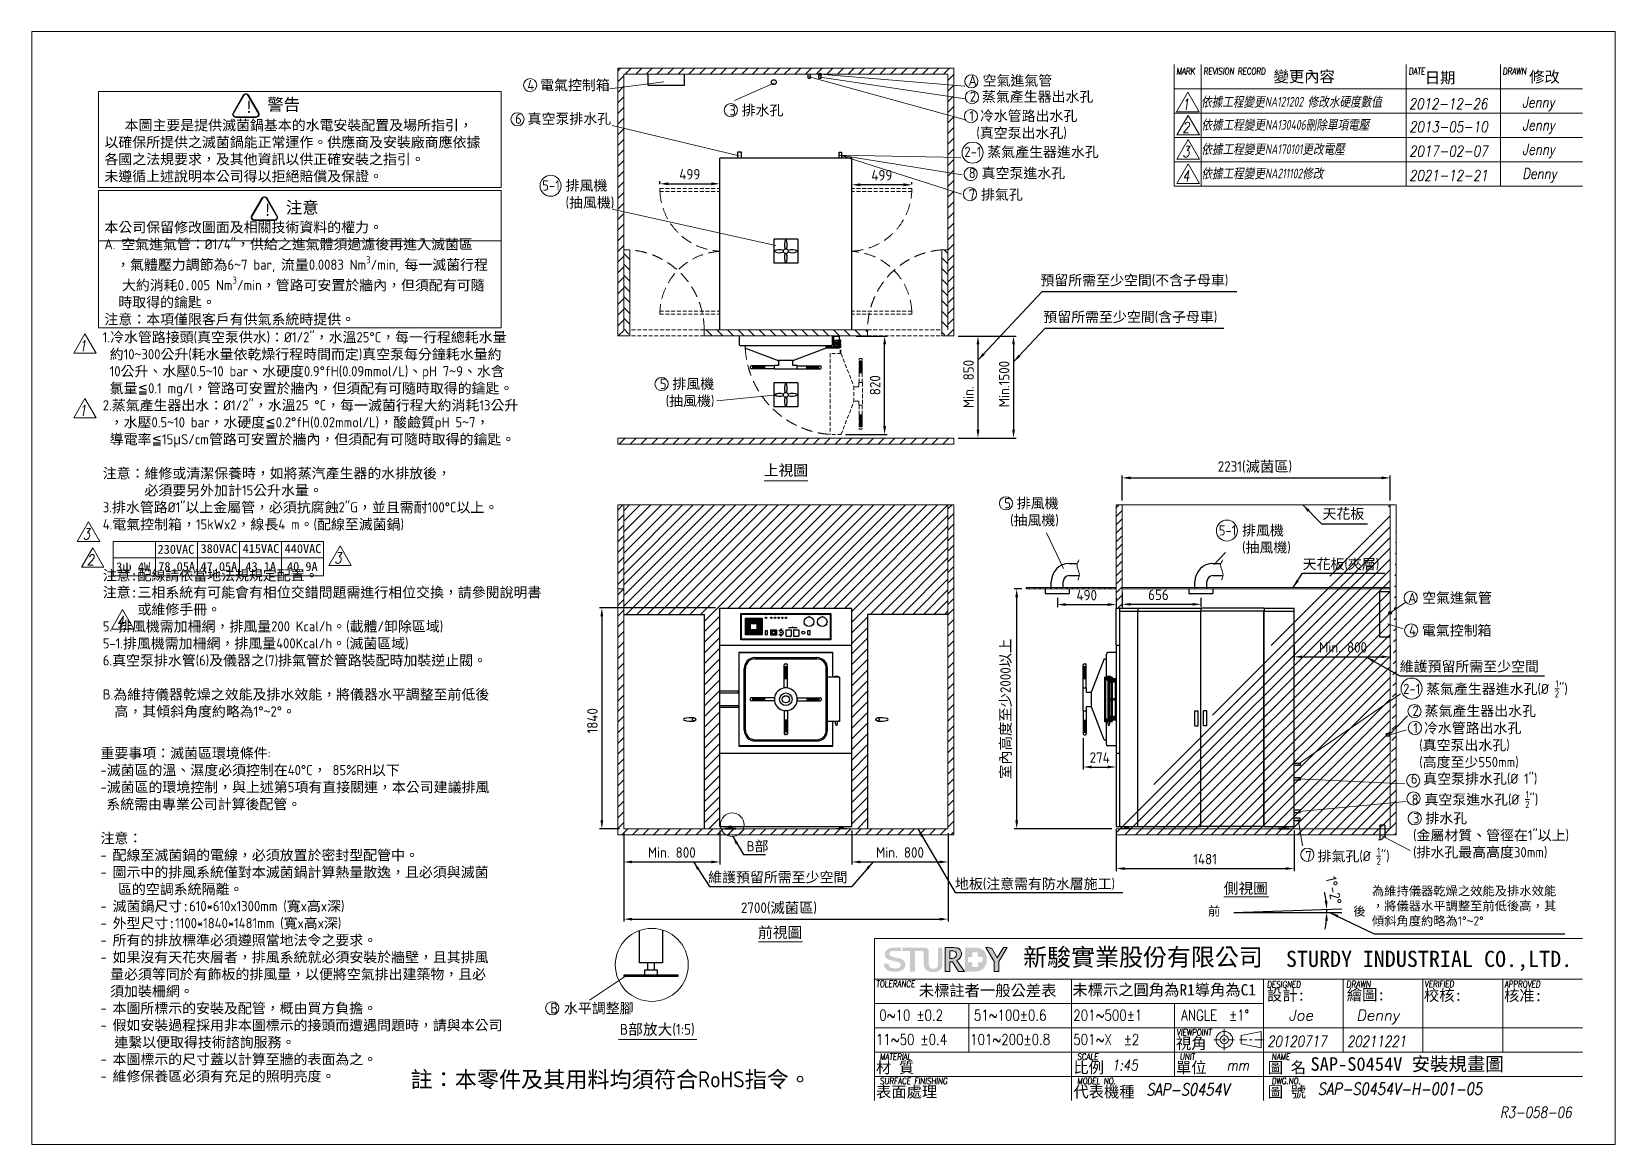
# Model space of a CAD drawing. Header units: millimetres. Extents: x -215875 to 28279, y -2277 to 9295.
# Drawn here: x 15094 to 28279, y 25 to 9295 of the extents above; entities outside this region: 2.
import ezdxf

# ---------------------------------------------------------------- set-up
doc = ezdxf.new("R2010")
doc.units = ezdxf.units.MM
doc.header["$MEASUREMENT"] = 0
doc.linetypes.add('HIDDEN', pattern=[9.525, 6.35, -3.175])
doc.layers.get('0').update_dxf_attribs({"lineweight": 25})
for name, color, linetype, lineweight in [('D', 3, 'Continuous', 13), ('F', 7, 'Continuous', 15), ('H', 2, 'HIDDEN', 15), ('S', 4, 'Continuous', 15), ('T', 4, 'Continuous', 15), ('標註', 5, 'Continuous', 9)]:
    doc.layers.add(name, color=color, linetype=linetype, lineweight=lineweight)
doc.styles.get("Standard").update_dxf_attribs({"font": 'KAIU.TTF'})
doc.styles.add('STU25', font='isocp2.shx')
doc.styles.add('Text', font='romans.shx', dxfattribs={"width": 0.8, "oblique": 10})
doc.dimstyles.new('STU25', dxfattribs={"dimscale": 35, "dimtxt": 2.5, "dimasz": 2, "dimexe": 0.6, "dimexo": 1, "dimgap": 1, "dimtad": 1, "dimdsep": 46, "dimtxsty": 'STU25', "dimcen": 2, "dimazin": 2, "dimtfac": 1, "dimtmove": 0, "dimatfit": 3, "dimfxl": 0, "dimtolj": 1, "dimtzin": 0, "dimarcsym": 0})
doc.dimstyles.new('STU25$7', dxfattribs={"dimscale": 35, "dimtxt": 2.5, "dimasz": 2, "dimexe": 1.25, "dimexo": 0.625, "dimgap": 1, "dimtad": 0, "dimdec": 4, "dimdsep": 46, "dimtxsty": 'STU25', "dimcen": 2.5, "dimazin": 2, "dimtfac": 1, "dimtdec": 4, "dimtmove": 0, "dimatfit": 3, "dimfxl": 0, "dimtolj": 1, "dimtzin": 0, "dimarcsym": 0})
pattern_1 = [(315, (238863.4, 22972.41), (44.194174, 44.194174), [])]
pattern_2 = [(45, (238863.4, 22972.41), (-44.194174, 44.194174), [])]

msp = doc.modelspace()

# ---------------------------------------------------------------- texts
for s, insert, char_height, width, attachment_point in [('{\\fArial|b0|i0|c0|p34;POWER}', (21199.613, 4434.307), 3.5, 19.50054, 1), ('{\\fArial|b0|i0|c0|p34;ADD WATER}', (21253.614, 4432.539), 3.5, 29.9713, 5), ('{\\fArial|b0|i0|c0|p34;HEAT}', (21284.114, 4432.539), 3.5, 19, 5), ('{\\fArial|b0|i0|c0|p34;STERI}.', (21315.193, 4432.539), 3.5, 19, 5), ('{\\fArial|b0|i0|c0|p34;DRY}', (21339.613, 4434.307), 3.5, 14.99983, 1), ('{\\fArial|b0|i0|c0|p34;COMPLETE}', (21361.613, 4434.307), 3.5, 23.49974, 1), ('{\\fArial|b0|i0|c0|p34;CHAMBER PRESSURE GAUGE}', (21530.613, 4434.307), 3.5, 77.43945, 1), ('{\\fArial|b0|i0|c0|p34;JACKET PRESSURE GAUGE}', (21646.613, 4434.307), 3.5, 67.407, 1), ('{\\fArial|b0|i0|c0|p34;OFF}', (21205.613, 4268.806), 5, 16.49951, 1), ('{\\fArial|b0|i0|c0|p34;ON}', (21207.613, 4312.806), 5, 14.49951, 1), ('{\\fArial|b0|i0|c0|p34;EMERGENCY}', (21256.613, 4260.306), 3.5, 23.5, 1), ('\\A1;{\\fArial|b1|i1|c0|p34;kg/cm\\H0.7x;\\S2^  ;}', (21300.113, 4264.306), 4, 25.94918, 1), ('{\\fArial|b1|i0|c0|p34;0.9}', (21306.06, 4311.306), 4, 25.84153, 1), ('{\\fArial|b1|i0|c0|p34;2.1}', (21306.113, 4272.306), 4, 25.7884, 1), ('{\\fArial|b0|i0|c0|p34;PRESSURE CONTROL}', (21307.113, 4326.306), 3.5, 56.4195, 1), ('{\\fArial|b1|i0|c0|p34;1.2}', (21344.613, 4313.306), 4, 11.85227, 1), ('{\\fArial|b0|i0|c0|p34;STERI.}', (21391.077, 4323.306), 3.5, 43.963, 1), ('{\\fArial|b0|i0|c0|p34;TIMER}', (21429.113, 4339.812), 3.5, 59.839, 5), ('{\\fArial|b0|i0|c0|p34;DRY}', (21456.113, 4323.306), 3.5, 35.41234, 1)]:
    msp.add_mtext(s, dxfattribs=dict(insert=insert, char_height=char_height, width=width, attachment_point=attachment_point))
at = {"attachment_point": 1}
for s, insert, char_height in [('{\\fArial|b0|i0|c0|p34;VACUUM\\PRELEASE}', (21508.864, 4321.124), 3.5), ('{\\fArial|b0|i0|c0|p34;NORMAL}', (21552.613, 4268.806), 5), ('{\\fARIAL|b0|i0|c0|p34;LIQUID}', (21555.613, 4312.806), 5)]:
    msp.add_mtext(s, dxfattribs=dict(at, insert=insert, char_height=char_height))
at = {"insert": (18247.639, 633.291), "char_height": 135.00867, "attachment_point": 1, "style": 'STU25'}
msp.add_mtext('{\\f標楷體|b0|i0|c136|p65;註：本零件及其用料均須符合}RoHS{\\f標楷體|b0|i0|c136|p65;指令。}', dxfattribs=at)
at = {"layer": 'D', "color": 4}
msp.add_text('SAP-S0454V 安裝規畫圖', height=112.5, dxfattribs=at).set_placement((25740.566, 637.613))
at = {"layer": 'D', "attachment_point": 1}
for s, insert, char_height in [('{\\Fisocp2.shx;\\C3;4 \\f標楷體|b0|i0|c136|p65;電氣控制箱}', (19220.933, 8891.988), 85), ('{\\Fisocp2.shx;\\C3;A \\f標楷體|b0|i0|c136|p65;空氣進氣管}', (22893.187, 8930.025), 85), ('{\\Fisocp3.shx;\\C3;2 \\f標楷體|b0|i0|c136|p65;蒸氣產生器出水孔}', (22904.374, 8795.799), 85), ('{\\Fisocp2.shx;\\C3;6 \\f標楷體|b0|i0|c136|p65;真空泵排水孔}', (19118.35, 8611.859), 85), ('{\\Fisocp2.shx;\\C3;3 \\f標楷體|b0|i0|c136|p65;排水孔}', (20902.717, 8681.946), 85), ('{\\Fisocp2.shx;\\C3;1 \\f標楷體|b0|i0|c136|p65;冷水管路出水孔\\P \\Fisocp2.shx;(\\f標楷體|b0|i0|c136|p65;真空泵出水孔\\Fisocp2.shx;)}', (22901.103, 8635.658), 85), ('{\\Fisocp2.shx;\\C3;2-1 \\f標楷體|b0|i0|c136|p65;蒸氣產生器進水孔}', (22858.935, 8335.473), 85), ('{\\Fisocp2.shx;\\C3;5-1 \\f標楷體|b0|i0|c136|p65;排風機\\P\\Fisocp2.shx;    (\\f標楷體|b0|i0|c136|p65;抽風機\\Fisocp2.shx;)}', (19344.815, 8055.819), 85), ('{\\Fisocp2.shx;\\C3;8 \\f標楷體|b0|i0|c136|p65;真空泵進水孔}', (22895.899, 8158.936), 85), ('{\\Fisocp2.shx;\\C3;7 \\f標楷體|b0|i0|c136|p65;排氣孔}', (22895.528, 7980.085), 85), ('{\\C3;預留所需至少空間\\Fisocp2.shx;(\\f標楷體|b0|i0|c136|p65;不含子母車\\Fisocp2.shx;)}', (23492.134, 7266.355), 85), ('{\\C3;預留所需至少空間\\Fisocp2.shx;(\\f標楷體|b0|i0|c136|p65;含子母車\\Fisocp2.shx;)}', (23516.343, 6960.772), 85), ('{\\Fisocp2.shx;\\C3;5 \\f標楷體|b0|i0|c136|p65;排風機\\P\\Fisocp2.shx; (\\f標楷體|b0|i0|c136|p65;抽風機\\Fisocp2.shx;)}', (20324.097, 6403.097), 85), ('{\\C11;上視圖}', (21189.024, 5685.905), 90), ('{\\Fisocp2.shx;\\C3;5 \\f標楷體|b0|i0|c136|p65;排風機\\P\\Fisocp2.shx; (\\f標楷體|b0|i0|c136|p65;抽風機\\Fisocp2.shx;)}', (23191.461, 5408.433), 85), ('{\\C3;天花板 }', (25840.279, 5320.653), 85), ('{\\Fisocp2.shx;\\C3;5-1 \\f標楷體|b0|i0|c136|p65;排風機\\P\\Fisocp2.shx;    (\\f標楷體|b0|i0|c136|p65;抽風機\\Fisocp2.shx;)}', (24977.042, 5182.259), 85), ('{\\C3;天花板\\Fisocp2.shx;(\\f標楷體|b0|i0|c136|p65;夾層\\Fisocp2.shx;)}', (25675.652, 4901.582), 85), ('{\\Fisocp2.shx;\\C3;A \\f標楷體|b0|i0|c136|p65;空氣進氣管}', (26553.212, 4620.874), 85), ('{\\Fisocp2.shx;\\C3;4 \\f標楷體|b0|i0|c136|p65;電氣控制箱}', (26561.722, 4348.819), 85), ('{\\C3;維護預留所需至少空間}', (26483.448, 4049.394), 85), ('{\\Fisocp2.shx;\\C3;2 \\f標楷體|b0|i0|c136|p65;蒸氣產生器出水孔}', (26589.668, 3678.181), 85), ('{\\Fisocp2.shx;\\C3;1 \\f標楷體|b0|i0|c136|p65;冷水管路出水孔\\P\\Fisocp2.shx; (\\f標楷體|b0|i0|c136|p65;真空泵出水孔\\Fisocp2.shx;)\\P (\\f標楷體|b0|i0|c136|p65;高度至少\\Fisocp2.shx;550mm)}', (26597.756, 3535.017), 85), ('\\A1;{\\Fisocp2.shx;8 }真空泵進水孔{\\Fisocp2.shx;(%%c \\H0.7x;\\S1/2;\\H1.429x;")}', (26583.127, 2969.017), 85), ('{\\Fisocp2.shx;3 }排水孔\\P{\\Fisocp2.shx;(}金屬材質、管徑在{\\Fisocp2.shx;1"}以上{\\Fisocp2.shx;)\\P(}排水孔最高高度{\\Fisocp2.shx;30mm)}', (26594.902, 2784.107), 85), ('{\\Fisocp2.shx;\\C3;B\\f標楷體|b0|i0|c136|p65;部}', (21047.369, 2550.72), 85), ('\\A1;{\\Fisocp2.shx;7 }排氣孔{\\Fisocp2.shx;(%%c \\H0.7x;\\S1/2;\\H1.429x;")}', (25697.551, 2496.987), 85), ('{\\C3;維護預留所需至少空間}', (20725.698, 2293.002), 85), ('{\\C3;地板\\Fisocp2.shx;(\\f標楷體|b0|i0|c136|p65;注意需有防水層施工\\Fisocp2.shx;)}', (22780.834, 2238.176), 85), ('{\\C11;側視圖}', (25018.385, 2203.097), 90), ('{\\C3;為維持儀器乾燥之效能及排水效能\\P，將儀器水平調整至前低後高，其\\P傾斜角度約略為\\Fisocp2.shx;1%%D\\f???|b0|i0|c0|p65;~\\Fisocp2.shx;2%%D}', (26251.708, 2173.68), 75), ('{\\C11;前視圖}', (21140.814, 1835.087), 90), ('{\\Fisocp2.shx;\\C3;B \\f標楷體|b0|i0|c136|p65;水平調整腳}', (19411.653, 1201.242), 85), ('{\\Fisocp2.shx;\\C11;B\\f標楷體|b0|i0|c136|p65;部放大\\Fisocp2.shx;(1:5)}', (19990.552, 1027.481), 90)]:
    msp.add_mtext(s, dxfattribs=dict(at, insert=insert, char_height=char_height))
at = {"layer": 'D', "color": 11, "attachment_point": 1, "style": 'STU25'}
for s, insert, char_height in [('{\\f標楷體|b0|i0|c136|p65;!}', (16868.635, 8718.629), 100), ('{\\f標楷體|b0|i0|c136|p65;警告}', (17055.148, 8737.997), 100), ('\\A1;\\P  {\\f????|b0|i0|c0|p54;  \\H0.2353x; \\f標楷體|b0|i0|c136|p65;\\H4.25x;本圖主要是提供滅菌鍋基本的水電安裝配置及場所指引，\\P以確保所提供之滅菌鍋能正常運作。供應商及安裝廠商應依據\\P各國之法規要求，及其他資訊以供正確安裝之指引。\\P未遵循上述說明本公司得以拒絕賠償及保證。\\P\\P\\P本公司保留修改圖面及相關技術資料的權力。\\P}A. {\\f標楷體|b0|i0|c136|p65;空氣進氣管：}%%c1/4"{\\f標楷體|b0|i0|c136|p65;，供給之進氣體須過濾後再進入滅菌區\\P}  {\\f標楷體|b0|i0|c136|p65;，氣體壓力調節為}6{\\f標楷體|b0|i0|c136|p65;~}7 bar, {\\f標楷體|b0|i0|c136|p65;流量}0.0083 Nm{\\H0.7x;\\S3^ ;}/min, {\\f標楷體|b0|i0|c136|p65;每一滅菌行程\\P}   {\\f標楷體|b0|i0|c136|p65;大約消耗}0{\\f標楷體|b0|i0|c136|p65;.}005 Nm{\\H0.7x;\\S3^ ;}/min{\\f標楷體|b0|i0|c136|p65;，管路可安置於牆內，但須配有可隨\\P  時取得的鑰匙。\\P注意：本項僅限客戶有供氣系統時提供。}', (15699.362, 8699.727), 85), ('{\\f標楷體|b0|i0|c136|p65;!}', (17023.605, 7859.929), 100), ('{\\f標楷體|b0|i0|c136|p65;注意}', (17210.118, 7879.297), 100), ('1.{\\f標楷體|b0|i0|c136|p65;冷水管路接頭}({\\f標楷體|b0|i0|c136|p65;真空泵供水}){\\f標楷體|b0|i0|c136|p65;：}%%C1/2"{\\f標楷體|b0|i0|c136|p65;，水溫}25%%DC{\\f標楷體|b0|i0|c136|p65;，每一行程總耗水量\\P 約}10{\\f標楷體|b0|i0|c136|p65;~}300{\\f標楷體|b0|i0|c136|p65;公升}({\\f標楷體|b0|i0|c136|p65;耗水量依乾燥行程時間而定}){\\f標楷體|b0|i0|c136|p65;真空泵每分鐘耗水量約\\P }10{\\f標楷體|b0|i0|c136|p65;公升、水壓}0.5{\\f標楷體|b0|i0|c136|p65;~}10 bar{\\f標楷體|b0|i0|c136|p65;、水硬度}0.9%%DfH(0.09mmol/L){\\f標楷體|b0|i0|c136|p65;、}pH 7{\\f標楷體|b0|i0|c136|p65;~}9{\\f標楷體|b0|i0|c136|p65;、水含\\P 氯量\\f新細明體|b0|i0|c136|p18;≦}0.1 mg/l{\\f標楷體|b0|i0|c136|p65;，管路可安置於牆內，但須配有可隨時取得的鑰匙。}\\P2.{\\f標楷體|b0|i0|c136|p65;蒸氣產生器出水：}%%C1/2"{\\f標楷體|b0|i0|c136|p65;，水溫}25 %%DC{\\f標楷體|b0|i0|c136|p65;，每一滅菌行程大約消耗}13{\\f標楷體|b0|i0|c136|p65;公升\\P ，水壓}0.5{\\f標楷體|b0|i0|c136|p65;~}10 bar{\\f標楷體|b0|i0|c136|p65;，水硬度\\f新細明體|b0|i0|c136|p18;≦}0.2%%DfH(0.02mmol/L){\\f標楷體|b0|i0|c136|p65;，酸鹼質}pH 5{\\f標楷體|b0|i0|c136|p65;~}7{\\f標楷體|b0|i0|c136|p65;，\\P 導電率\\f新細明體|b0|i0|c136|p18;≦}15{\\f新細明體|b0|i0|c136|p16;μ}S/cm{\\f標楷體|b0|i0|c136|p65;管路可安置於牆內，但須配有可隨時取得的鑰匙。\\P\\P注意：維修或清潔保養時，如將蒸汽產生器的水排放後，\\P      必須要另外加計}15{\\f標楷體|b0|i0|c136|p65;公升水量。}\\P3.{\\f標楷體|b0|i0|c136|p65;排水管路}%%C1"{\\f標楷體|b0|i0|c136|p65;以上金屬管，必須抗腐蝕}2"G{\\f標楷體|b0|i0|c136|p65;，並且需耐}100%%DC{\\f標楷體|b0|i0|c136|p65;以上。} \\P4.{\\f標楷體|b0|i0|c136|p65;電氣控制箱，}15kWx2{\\f標楷體|b0|i0|c136|p65;，線長}4 m{\\f標楷體|b0|i0|c136|p65;。}({\\f標楷體|b0|i0|c136|p65;配線至滅菌鍋}) \\P\\P\\P{\\f標楷體|b0|i0|c136|p65;注意:配線請依當地法規規定配置。\\P\\fDFKai-SB|b0|i0|c136|p65;注意:三相系統有可能會有相位交錯問題需進行相位交換，請參閱說明書\\P     或維修手冊。}\\P5. {\\f標楷體|b0|i0|c136|p65;排風機需加柵網，排風量}200 Kcal/h{\\f標楷體|b0|i0|c136|p65;。}({\\f標楷體|b0|i0|c136|p65;載體}/{\\f標楷體|b0|i0|c136|p65;卸除區域})\\P5-1.{\\f標楷體|b0|i0|c136|p65;排風機需加柵網，排風量}400Kcal/h{\\f標楷體|b0|i0|c136|p65;。}({\\f標楷體|b0|i0|c136|p65;滅菌區域})\\P6.{\\f標楷體|b0|i0|c136|p65;真空泵排水管}(6){\\f標楷體|b0|i0|c136|p65;及儀器之}(7){\\f標楷體|b0|i0|c136|p65;排氣管於管路裝配時加裝逆止閥。\\P}\\PB.{\\f標楷體|b0|i0|c136|p65;為維持儀器乾燥之效能及排水效能，將儀器水平調整至前低後}\\P  {\\f標楷體|b0|i0|c136|p65;高，其傾斜角度約略為}1%%D{\\f標楷體|b0|i0|c136|p65;~}2%%D{\\f標楷體|b0|i0|c136|p65;。}', (15685.608, 6791.289), 85), ('{\\f標楷體|b0|i0|c136|p65;230VAC}', (16141.646, 5019.321), 75), ('{\\f標楷體|b0|i0|c136|p65;380VAC}', (16499.53, 5025.507), 75), ('{\\f標楷體|b0|i0|c136|p65;415VAC}', (16849.53, 5025.507), 75), ('{\\f標楷體|b0|i0|c136|p65;440VAC}', (17199.53, 5025.507), 75), ('{\\f標楷體|b0|i0|c136|p65;3ψ 4W}', (15797.211, 4873.282), 75), ('{\\f標楷體|b0|i0|c136|p65;78.05A}', (16147.729, 4875.952), 75), ('{\\f標楷體|b0|i0|c136|p65;47.05A}', (16499.201, 4875.952), 75), ('{\\f標楷體|b0|i0|c136|p65;43.1A}', (16873.554, 4875.952), 75), ('{\\f標楷體|b0|i0|c136|p65;40.9A}', (17219.526, 4875.952), 75), ('{\\f標楷體|b0|i0|c136|p65;重要事項：滅菌區環境條件}:\\P-{\\f標楷體|b0|i0|c136|p65;滅菌區的溫、濕度必須控制在}40%%DC{\\f標楷體|b0|i0|c136|p65;，} 85%RH{\\f標楷體|b0|i0|c136|p65;以下\\P}-{\\f標楷體|b0|i0|c136|p65;滅菌區的環境控制，與上述第}5{\\f標楷體|b0|i0|c136|p65;項有直接關連，本公司建議排風\\P} {\\f標楷體|b0|i0|c136|p65;系統需由專業公司計算後配管。\\P\\P注意：\\P}- {\\f標楷體|b0|i0|c136|p65;配線至滅菌鍋的電線，必須放置於密封型配管中。\\P}- {\\f標楷體|b0|i0|c136|p65;圖示中的排風系統僅對本滅菌鍋計算熱量散逸，且必須與滅菌\\P}   {\\f標楷體|b0|i0|c136|p65;區的空調系統隔離。\\P}- {\\f標楷體|b0|i0|c136|p65;滅菌鍋尺寸:}610*610x1300mm ({\\f標楷體|b0|i0|c136|p65;寬}x{\\f標楷體|b0|i0|c136|p65;高}x{\\f標楷體|b0|i0|c136|p65;深})\\P- {\\f標楷體|b0|i0|c136|p65;外型尺寸:}1100*1840*1481mm ({\\f標楷體|b0|i0|c136|p65;寬}x{\\f標楷體|b0|i0|c136|p65;高}x{\\f標楷體|b0|i0|c136|p65;深})\\P- {\\f標楷體|b0|i0|c136|p65;所有的排放標準必須遵照當地法令之要求。\\P}- {\\f標楷體|b0|i0|c136|p65;如果沒有天花夾層者，排風系統就必須安裝於牆壁，且其排風\\P} {\\f???|b0|i0|c0|p65; \\f標楷體|b0|i0|c136|p65;量必須等同於有飾板的排風量，以便將空氣排出建築物，且必\\P} {\\f???|b0|i0|c0|p65; \\f標楷體|b0|i0|c136|p65;須加裝柵網。\\P}- {\\f標楷體|b0|i0|c136|p65;本圖所標示的安裝及配管，概由買方負擔。\\P}- {\\f標楷體|b0|i0|c136|p65;假如安裝過程採用非本圖標示的接頭而遭遇問題時，請與本公司\\P  連繫以便取得技術諮詢服務。\\P}- {\\f標楷體|b0|i0|c136|p65;本圖標示的尺寸蓋以計算至牆的表面為之。\\P}- {\\f標楷體|b0|i0|c136|p65;維修保養區必須有充足的照明亮度。}', (15666.521, 3326.771), 85)]:
    msp.add_mtext(s, dxfattribs=dict(at, insert=insert, char_height=char_height))
at = {"layer": 'D', "char_height": 85, "attachment_point": 1, "style": 'STU25'}
for s, insert in [('\\A1;2-1 {\\f標楷體|b0|i0|c136|p65;蒸氣產生器進水孔}(%%c {\\H0.7x;\\S1/2;}")', (26512.199, 3890.372)), ('6 {\\f標楷體|b0|i0|c136|p65;真空泵排水孔}(%%c 1")', (26576.048, 3113.728))]:
    msp.add_mtext(s, dxfattribs=dict(at, insert=insert))
at = {"layer": 'D', "char_height": 75, "width": 218.181, "attachment_point": 1}
for s, insert in [(' 前', (24836.369, 2005.354)), ('{\\Fisocp2.shx; }後', (26054.245, 2004.904))]:
    msp.add_mtext(s, dxfattribs=dict(at, insert=insert))
at = {"layer": 'F', "color": 1, "lineweight": 15, "style": 'Text', "oblique": 5, "width": 0.8}
for s, p in [('MARK', (24624.542, 8938.073)), ('REVISION RECORD', (24849.542, 8938.073)), ('DATE', (26557.712, 8938.073)), ('DRAWN', (27341.44, 8938.073))]:
    msp.add_text(s, height=54, dxfattribs=at).set_placement(p)
at = {"layer": 'F', "lineweight": -3}
for s, p in [('變更內容', (25433.974, 8873.589)), ('日期', (26692.156, 8864.689)), ('修改', (27561.362, 8871.809))]:
    msp.add_text(s, height=93.4085, dxfattribs=at).set_placement(p)
at = {"layer": 'T', "lineweight": 20, "style": 'Text', "oblique": 10, "width": 0.8}
for s, height, p in [('1', 90, (24670.593, 8643.835)), ('2012-12-26', 90, (26560.003, 8648.355)), ('Jenny', 90, (27502.545, 8662.114)), ('2', 90, (24673.127, 8451.826)), ('2013-05-10', 90, (26562.538, 8456.346)), ('Jenny', 90, (27504.329, 8472.146)), ('3', 90, (24673.127, 8249.326)), ('2017-02-07', 90, (26562.538, 8253.846)), ('Jenny', 90, (27504.329, 8269.646)), ('4', 90, (24673.127, 8046.826)), ('2021-12-21', 90, (26562.538, 8051.346)), ('Denny', 90, (27504.329, 8067.146)), ('1', 90, (15488.56, 6631.521)), ('1', 90, (15488.56, 6092.734)), ('3', 90, (15518.238, 5064.379)), ('2', 90, (15552.941, 4848.723)), ('3', 90, (17612.411, 4864.362)), ('4', 90, (15802.223, 4333.764)), ('20120717', 90, (25380.822, 837.828)), ('20211221', 90, (26044.572, 837.828)), ('1:45', 90, (24087.17, 638.951)), ('mm', 90, (25043.786, 639.206)), ('SAP-S0454V', 99, (24374.13, 431.348)), ('SAP-S0454V-H-001-05', 99, (25801.909, 437.642))]:
    msp.add_text(s, height=height, dxfattribs=at).set_placement(p)
at = {"layer": 'T', "lineweight": 20, "style": 'Text', "oblique": 10}
for s, p in [('Joe', (25558.142, 1055.741)), ('Denny', (26123.196, 1055.741))]:
    msp.add_text(s, height=90, dxfattribs=at).set_placement(p)
at = {"layer": 'T', "linetype": 'Continuous', "lineweight": 20, "attachment_point": 1, "style": 'Text'}
for s, insert, char_height in [('{\\fDFKai-SB|b0|i0|c136|p65;依據工程變更\\Fisocp2.shx;NA121202 \\fDFKai-SB|b0|i0|c136|p65;修改水硬度數值}', (24830.21, 8750.972), 80.9991), ('{\\fDFKai-SB|b0|i0|c136|p65;依據工程變更\\Fisocp2.shx;NA130406\\fDFKai-SB|b0|i0|c136|p65;刪除單項電壓}', (24832.744, 8558.963), 80.9991), ('{\\fDFKai-SB|b0|i0|c136|p65;依據工程變更\\Fisocp2.shx;NA170101\\fDFKai-SB|b0|i0|c136|p65;更改電壓}', (24832.744, 8356.463), 80.9991), ('{\\fDFKai-SB|b0|i0|c136|p65;依據工程變更\\Fisocp2.shx|c136;NA211102\\fDFKai-SB|b0|i0|c136|p65;修改}', (24832.744, 8153.963), 80.9991), ('{R3-058-06}', (27319.48, 336.601), 90)]:
    msp.add_mtext(s, dxfattribs=dict(at, insert=insert, char_height=char_height))
at = {"layer": '標註', "char_height": 20, "attachment_point": 1}
for insert in [(-215875.215, -2215.475), (-215729.292, -2277.19)]:
    msp.add_mtext('\\A1;', dxfattribs=dict(at, insert=insert))

# ---------------------------------------------------------------- blocks, each defined once
blk = doc.blocks.new('*D1')
at = {"layer": 'D', "color": 0, "lineweight": -2}
for start, end in [(7.1806, 12.3613), (0, 2), (349.6387, 354.8194)]:
    blk.add_arc((25102, 1956), 774, start, end, dxfattribs=at)
at = {"layer": 'D', "color": 0}
for points in [[(25859, 2052), (25882, 2054), (25876, 1983)], [(25885, 1886), (25862, 1887), (25876, 1956)]]:
    blk.add_solid(points, dxfattribs=at)
at = {"layer": 'Defpoints', "color": 0}
for p in [(26002, 1988), (25102, 1956), (25102, 1956), (25876, 1965), (26003, 1956)]:
    blk.add_point(p, dxfattribs=at)
at = {"layer": 'D', "color": 0, "insert": (25935, 2139), "char_height": 87.5, "attachment_point": 5, "rotation": 282.3613, "style": 'STU25'}
blk.add_mtext('1%%D-2%%D', dxfattribs=at)
blk = doc.blocks.new('*D2')
at = {"layer": 'D', "color": 0, "lineweight": -2}
for p, q in [((24173, 4618), (24173, 4503)), ((24243, 4524), (24759, 4524)), ((24829, 4578), (24829, 4503))]:
    blk.add_line(p, q, dxfattribs=at)
at = {"layer": 'D', "color": 0}
for points in [[(24243, 4535), (24243, 4512), (24173, 4524)], [(24759, 4512), (24759, 4535), (24829, 4524)]]:
    blk.add_solid(points, dxfattribs=at)
at = {"layer": 'Defpoints', "color": 0}
for p in [(24173, 4653), (24829, 4613), (24829, 4524)]:
    blk.add_point(p, dxfattribs=at)
at = {"layer": 'D', "color": 0, "insert": (24475, 4603), "char_height": 87.5, "attachment_point": 5, "style": 'STU25'}
blk.add_mtext('\\A1;656', dxfattribs=at)
blk = doc.blocks.new('*D3')
at = {"layer": 'D', "color": 0, "lineweight": -2}
for p, q in [((20023, 2618), (20023, 1880)), ((22723, 2618), (22723, 1880)), ((20093, 1901), (22653, 1901))]:
    blk.add_line(p, q, dxfattribs=at)
at = {"layer": 'D', "color": 0}
for points in [[(20093, 1912), (20093, 1889), (20023, 1901)], [(22653, 1889), (22653, 1912), (22723, 1901)]]:
    blk.add_solid(points, dxfattribs=at)
at = {"layer": 'Defpoints', "color": 0}
for p in [(20023, 2653), (22723, 2653), (22723, 1901)]:
    blk.add_point(p, dxfattribs=at)
at = {"layer": 'D', "color": 0, "insert": (21315, 1991), "char_height": 87.5, "attachment_point": 5, "style": 'STU25'}
blk.add_mtext('\\A1;2700({\\f標楷體|b0|i0|c136|p65;滅菌區})', dxfattribs=at)
blk = doc.blocks.new('*D4')
at = {"layer": 'D', "color": 0, "lineweight": -2}
for p, q in [((23338, 4653), (23274, 4653)), ((23295, 2723), (23295, 4583)), ((24088, 2653), (23274, 2653))]:
    blk.add_line(p, q, dxfattribs=at)
at = {"layer": 'D', "color": 0}
for points in [[(23306, 4583), (23283, 4583), (23295, 4653)], [(23283, 2723), (23306, 2723), (23295, 2653)]]:
    blk.add_solid(points, dxfattribs=at)
at = {"layer": 'Defpoints', "color": 0}
for p in [(23295, 4653), (23373, 4653), (24123, 2653)]:
    blk.add_point(p, dxfattribs=at)
at = {"layer": 'D', "color": 0, "insert": (23206, 3653), "char_height": 87.5, "attachment_point": 5, "rotation": 90, "style": 'STU25'}
blk.add_mtext('\\A1;{\\f標楷體|b0|i0|c136|p65;室內高度至少}2000{\\f標楷體|b0|i0|c136|p65;以上}', dxfattribs=at)
blk = doc.blocks.new('*D5')
at = {"layer": 'D', "color": 0, "lineweight": -2}
for p, q in [((20823, 2638), (20823, 2356)), ((20023, 2618), (20023, 2356)), ((20093, 2377), (20753, 2377))]:
    blk.add_line(p, q, dxfattribs=at)
at = {"layer": 'D', "color": 0}
for points in [[(20093, 2389), (20093, 2366), (20023, 2377)], [(20753, 2366), (20753, 2389), (20823, 2377)]]:
    blk.add_solid(points, dxfattribs=at)
at = {"layer": 'Defpoints', "color": 0}
for p in [(20023, 2653), (20823, 2673), (20823, 2377)]:
    blk.add_point(p, dxfattribs=at)
at = {"layer": 'D', "color": 0, "insert": (20423, 2456), "char_height": 87.5, "attachment_point": 5, "style": 'STU25'}
blk.add_mtext('\\A1;Min. 800', dxfattribs=at)
blk = doc.blocks.new('*D6')
at = {"layer": 'D', "color": 0, "lineweight": -2}
for p, q in [((21923, 2638), (21923, 2356)), ((22723, 2618), (22723, 2356)), ((21993, 2377), (22653, 2377))]:
    blk.add_line(p, q, dxfattribs=at)
at = {"layer": 'D', "color": 0}
for points in [[(21993, 2389), (21993, 2366), (21923, 2377)], [(22653, 2366), (22653, 2389), (22723, 2377)]]:
    blk.add_solid(points, dxfattribs=at)
at = {"layer": 'Defpoints', "color": 0}
for p in [(21923, 2673), (22723, 2653), (22723, 2377)]:
    blk.add_point(p, dxfattribs=at)
at = {"layer": 'D', "color": 0, "insert": (22323, 2456), "char_height": 87.5, "attachment_point": 5, "style": 'STU25'}
blk.add_mtext('\\A1;Min. 800', dxfattribs=at)
blk = doc.blocks.new('*D7')
at = {"layer": 'D', "color": 0, "lineweight": -2}
for p, q in [((20788, 4493), (19820, 4493)), ((19841, 4423), (19841, 2723)), ((19988, 2653), (19820, 2653))]:
    blk.add_line(p, q, dxfattribs=at)
at = {"layer": 'D', "color": 0}
for points in [[(19852, 4423), (19829, 4423), (19841, 4493)], [(19829, 2723), (19852, 2723), (19841, 2653)]]:
    blk.add_solid(points, dxfattribs=at)
at = {"layer": 'Defpoints', "color": 0}
for p in [(20823, 4493), (19841, 2653), (20023, 2653)]:
    blk.add_point(p, dxfattribs=at)
at = {"layer": 'D', "color": 0, "insert": (19762, 3553), "char_height": 87.5, "attachment_point": 5, "rotation": 90, "style": 'STU25'}
blk.add_mtext('\\A1;1840', dxfattribs=at)
blk = doc.blocks.new('*D8')
at = {"layer": 'D', "color": 0, "lineweight": -2}
for p, q in [((25604, 4181), (25604, 4065)), ((26404, 4181), (26404, 4065)), ((25674, 4086), (26334, 4086))]:
    blk.add_line(p, q, dxfattribs=at)
at = {"layer": 'D', "color": 0}
for points in [[(25674, 4098), (25674, 4075), (25604, 4086)], [(26334, 4075), (26334, 4098), (26404, 4086)]]:
    blk.add_solid(points, dxfattribs=at)
at = {"layer": 'Defpoints', "color": 0}
for p in [(25604, 4216), (26404, 4216), (26404, 4086)]:
    blk.add_point(p, dxfattribs=at)
at = {"layer": 'D', "color": 0, "insert": (26012, 4165), "char_height": 87.5, "attachment_point": 5, "style": 'STU25'}
blk.add_mtext('\\A1;{\\Fisocp2.shx;Min. 800}', dxfattribs=at)
blk = doc.blocks.new('*D9')
at = {"layer": 'D', "color": 0, "lineweight": -2}
for p, q in [((24173, 5388), (24173, 5598)), ((24243, 5577), (26334, 5577)), ((26404, 5388), (26404, 5598))]:
    blk.add_line(p, q, dxfattribs=at)
at = {"layer": 'D', "color": 0}
for points in [[(24243, 5589), (24243, 5565), (24173, 5577)], [(26334, 5565), (26334, 5589), (26404, 5577)]]:
    blk.add_solid(points, dxfattribs=at)
at = {"layer": 'Defpoints', "color": 0}
for p in [(26404, 5577), (24173, 5353), (26404, 5353)]:
    blk.add_point(p, dxfattribs=at)
at = {"layer": 'D', "color": 0, "insert": (25278, 5667), "char_height": 87.5, "attachment_point": 5, "style": 'STU25'}
blk.add_mtext('\\A1;2231({\\f標楷體|b0|i0|c136|p65;滅菌區})', dxfattribs=at)
blk = doc.blocks.new('*D12')
at = {"layer": 'D', "color": 0, "lineweight": -2}
for p, q in [((24123, 2638), (24123, 2301)), ((25604, 2638), (25604, 2301)), ((24193, 2322), (25534, 2322))]:
    blk.add_line(p, q, dxfattribs=at)
at = {"layer": 'D', "color": 0}
for points in [[(24193, 2334), (24193, 2311), (24123, 2322)], [(25534, 2311), (25534, 2334), (25604, 2322)]]:
    blk.add_solid(points, dxfattribs=at)
at = {"layer": 'Defpoints', "color": 0}
for p in [(24123, 2673), (25604, 2673), (25604, 2322)]:
    blk.add_point(p, dxfattribs=at)
at = {"layer": 'D', "color": 0, "insert": (24863, 2401), "char_height": 87.5, "attachment_point": 5, "style": 'STU25'}
blk.add_mtext('\\A1;1481', dxfattribs=at)
blk = doc.blocks.new('*D13')
at = {"layer": 'D', "color": 0, "lineweight": -2}
for p, q in [((22808, 6759), (22993, 6759)), ((22972, 6689), (22972, 5979)), ((22808, 5909), (22993, 5909))]:
    blk.add_line(p, q, dxfattribs=at)
at = {"layer": 'D', "color": 0}
for points in [[(22984, 6689), (22961, 6689), (22972, 6759)], [(22961, 5979), (22984, 5979), (22972, 5909)]]:
    blk.add_solid(points, dxfattribs=at)
at = {"layer": 'Defpoints', "color": 0}
for p in [(22773, 6759), (22773, 5909), (22972, 5909)]:
    blk.add_point(p, dxfattribs=at)
at = {"layer": 'D', "color": 0, "insert": (22894, 6359), "char_height": 87.5, "attachment_point": 5, "rotation": 90, "style": 'STU25'}
blk.add_mtext('\\A1;{\\Fisocp2.shx;Min. 850}', dxfattribs=at)
blk = doc.blocks.new('*D14')
at = {"layer": 'D', "color": 0, "lineweight": -2}
for p, q in [((22808, 6759), (23289, 6759)), ((23268, 6689), (23268, 5979)), ((22808, 5909), (23289, 5909))]:
    blk.add_line(p, q, dxfattribs=at)
at = {"layer": 'D', "color": 0}
for points in [[(23280, 6689), (23257, 6689), (23268, 6759)], [(23257, 5979), (23280, 5979), (23268, 5909)]]:
    blk.add_solid(points, dxfattribs=at)
at = {"layer": 'Defpoints', "color": 0}
for p in [(22773, 6759), (22773, 5909), (23268, 5909)]:
    blk.add_point(p, dxfattribs=at)
at = {"layer": 'D', "color": 0, "insert": (23190, 6359), "char_height": 87.5, "attachment_point": 5, "rotation": 90, "style": 'STU25'}
blk.add_mtext('\\A1;{\\Fisocp2.shx;Min.1500}', dxfattribs=at)
blk = doc.blocks.new('*D15')
at = {"layer": 'D', "color": 0, "lineweight": -2}
for p, q in [((23633, 4578), (23633, 4501)), ((23703, 4522), (24053, 4522)), ((24123, 4578), (24123, 4501))]:
    blk.add_line(p, q, dxfattribs=at)
at = {"layer": 'D', "color": 0}
for points in [[(23703, 4533), (23703, 4510), (23633, 4522)], [(24053, 4510), (24053, 4533), (24123, 4522)]]:
    blk.add_solid(points, dxfattribs=at)
at = {"layer": 'Defpoints', "color": 0}
for p in [(23633, 4613), (24123, 4613), (24123, 4522)]:
    blk.add_point(p, dxfattribs=at)
at = {"layer": 'D', "color": 0, "insert": (23878, 4600), "char_height": 87.5, "attachment_point": 5, "style": 'STU25'}
blk.add_mtext('\\A1;490', dxfattribs=at)
blk = doc.blocks.new('*D16')
at = {"layer": 'D', "color": 0, "lineweight": -2}
for p, q in [((21958, 6759), (22216, 6759)), ((22195, 6009), (22195, 6689)), ((21869, 5939), (22216, 5939))]:
    blk.add_line(p, q, dxfattribs=at)
at = {"layer": 'D', "color": 0}
for points in [[(22207, 6689), (22183, 6689), (22195, 6759)], [(22183, 6009), (22207, 6009), (22195, 5939)]]:
    blk.add_solid(points, dxfattribs=at)
at = {"layer": 'Defpoints', "color": 0}
for p in [(21923, 6759), (22195, 6759), (21834, 5939)]:
    blk.add_point(p, dxfattribs=at)
at = {"layer": 'D', "color": 0, "insert": (22116, 6349), "char_height": 87.5, "attachment_point": 5, "rotation": 90, "style": 'STU25'}
blk.add_mtext('\\A1;820', dxfattribs=at)
blk = doc.blocks.new('*D17')
at = {"layer": 'D', "color": 0, "lineweight": -2}
for p, q in [((23849, 3409), (23849, 3147)), ((24123, 3409), (24123, 3147)), ((23919, 3168), (24053, 3168))]:
    blk.add_line(p, q, dxfattribs=at)
at = {"layer": 'D', "color": 0}
for points in [[(23919, 3180), (23919, 3157), (23849, 3168)], [(24053, 3157), (24053, 3180), (24123, 3168)]]:
    blk.add_solid(points, dxfattribs=at)
at = {"layer": 'Defpoints', "color": 0}
for p in [(23849, 3444), (24123, 3444), (24123, 3168)]:
    blk.add_point(p, dxfattribs=at)
at = {"layer": 'D', "color": 0, "insert": (23986, 3247), "char_height": 87.5, "attachment_point": 5, "style": 'STU25'}
blk.add_mtext('\\A1;274', dxfattribs=at)
blk = doc.blocks.new('*D18')
at = {"layer": 'D', "color": 0, "lineweight": -2}
for p, q in [((21923, 8024), (21923, 8040)), ((22352, 8019), (21993, 8019)), ((22422, 8024), (22422, 8040))]:
    blk.add_line(p, q, dxfattribs=at)
at = {"layer": 'D', "color": 0}
for points in [[(21993, 8031), (21993, 8007), (21923, 8019)], [(22352, 8007), (22352, 8031), (22422, 8019)]]:
    blk.add_solid(points, dxfattribs=at)
at = {"layer": 'Defpoints', "color": 0}
for p in [(21923, 8019), (21923, 7989), (22422, 7989)]:
    blk.add_point(p, dxfattribs=at)
at = {"layer": 'D', "color": 0, "insert": (22172, 8098), "char_height": 87.5, "attachment_point": 5, "style": 'STU25'}
blk.add_mtext('\\A1;499', dxfattribs=at)
blk = doc.blocks.new('*D19')
at = {"layer": 'D', "color": 0, "lineweight": -2}
for p, q in [((20324, 8024), (20324, 8048)), ((20823, 8024), (20823, 8048)), ((20394, 8027), (20753, 8027))]:
    blk.add_line(p, q, dxfattribs=at)
at = {"layer": 'D', "color": 0}
for points in [[(20394, 8039), (20394, 8015), (20324, 8027)], [(20753, 8015), (20753, 8039), (20823, 8027)]]:
    blk.add_solid(points, dxfattribs=at)
at = {"layer": 'Defpoints', "color": 0}
for p in [(20324, 7989), (20823, 8027), (20823, 7989)]:
    blk.add_point(p, dxfattribs=at)
at = {"layer": 'D', "color": 0, "insert": (20573, 8106), "char_height": 87.5, "attachment_point": 5, "style": 'STU25'}
blk.add_mtext('\\A1;499', dxfattribs=at)
blk = doc.blocks.new('新駿LOGO')
at = {"layer": 'F'}
h = blk.add_hatch(color=256, dxfattribs=at)
edge = h.paths.add_edge_path()
edge.add_spline(control_points=[(-529.05, -442.14), (-529.05, -442.31), (-529.02, -442.45), (-528.95, -442.56), (-528.89, -442.68), (-528.8, -442.78), (-528.69, -442.85), (-528.57, -442.93), (-528.44, -442.98), (-528.29, -443.01), (-528.15, -443.05), (-527.99, -443.07), (-527.81, -443.07), (-527.62, -443.07), (-527.47, -443.05), (-527.33, -443.01), (-527.2, -442.97), (-527.09, -442.92), (-527.01, -442.86), (-526.93, -442.8), (-526.87, -442.73), (-526.83, -442.65), (-526.8, -442.57), (-526.78, -442.49), (-526.78, -442.41), (-526.78, -442.25), (-526.82, -442.13), (-526.91, -442.05), (-526.99, -441.97), (-527.08, -441.91), (-527.18, -441.88), (-527.36, -441.83), (-527.56, -441.77), (-527.79, -441.72), (-528.02, -441.67), (-528.3, -441.61), (-528.64, -441.53), (-528.85, -441.48), (-529.02, -441.41), (-529.16, -441.34), (-529.3, -441.26), (-529.41, -441.17), (-529.5, -441.07), (-529.58, -440.98), (-529.64, -440.87), (-529.67, -440.77), (-529.7, -440.66), (-529.72, -440.55), (-529.72, -440.43), (-529.72, -440.22), (-529.67, -440.03), (-529.57, -439.87), (-529.46, -439.71), (-529.33, -439.58), (-529.16, -439.47), (-528.99, -439.37), (-528.85, -439.31), (-528.64, -439.26), (-528.43, -439.21), (-528.13, -439.2), (-527.91, -439.2), (-527.66, -439.2), (-526.73, -439.2), (-526.73, -439.2), (-526.73, -439.2), (-526.73, -439.81), (-526.73, -439.81), (-526.73, -439.81), (-528.14, -439.8), (-528.28, -439.83), (-528.39, -439.85), (-528.48, -439.86), (-528.56, -439.9), (-528.65, -439.94), (-528.72, -440), (-528.78, -440.07), (-528.84, -440.14), (-528.87, -440.23), (-528.87, -440.34), (-528.87, -440.5), (-528.81, -440.62), (-528.7, -440.7), (-528.6, -440.79), (-528.46, -440.85), (-528.28, -440.9), (-528.27, -440.9), (-528.19, -440.92), (-528.07, -440.95), (-527.94, -440.98), (-527.8, -441.01), (-527.65, -441.05), (-527.49, -441.09), (-527.34, -441.12), (-527.19, -441.16), (-527.04, -441.19), (-526.94, -441.21), (-526.87, -441.23), (-526.71, -441.27), (-526.58, -441.34), (-526.46, -441.41), (-526.34, -441.49), (-526.24, -441.58), (-526.16, -441.67), (-526.08, -441.77), (-526.02, -441.88), (-525.98, -441.99), (-525.94, -442.1), (-525.92, -442.22), (-525.92, -442.33), (-525.92, -442.57), (-525.98, -442.78), (-526.09, -442.95), (-526.2, -443.12), (-526.35, -443.26), (-526.53, -443.37), (-526.71, -443.48), (-526.92, -443.55), (-527.15, -443.61), (-527.39, -443.66), (-527.62, -443.68), (-527.87, -443.68), (-528.14, -443.68), (-528.41, -443.65), (-528.65, -443.59), (-528.9, -443.53), (-529.11, -443.44), (-529.3, -443.31), (-529.48, -443.19), (-529.63, -443.03), (-529.74, -442.83), (-529.84, -442.64), (-529.9, -442.41), (-529.91, -442.14), (-529.91, -442.14), (-529.05, -442.14), (-529.05, -442.14)], knot_values=[0, 0, 0, 0, 1, 1, 1, 2, 2, 2, 3, 3, 3, 4, 4, 4, 5, 5, 5, 6, 6, 6, 7, 7, 7, 8, 8, 8, 9, 9, 9, 10, 10, 10, 11, 11, 11, 12, 12, 12, 13, 13, 13, 14, 14, 14, 15, 15, 15, 16, 16, 16, 17, 17, 17, 18, 18, 18, 19, 19, 19, 20, 20, 20, 21, 21, 21, 22, 22, 22, 23, 23, 23, 24, 24, 24, 25, 25, 25, 26, 26, 26, 27, 27, 27, 28, 28, 28, 29, 29, 29, 30, 30, 30, 31, 31, 31, 32, 32, 32, 33, 33, 33, 34, 34, 34, 35, 35, 35, 36, 36, 36, 37, 37, 37, 38, 38, 38, 39, 39, 39, 40, 40, 40, 41, 41, 41, 42, 42, 42, 43, 43, 43, 44, 44, 44, 45, 45, 45, 45], degree=3, periodic=0)
edge = h.paths.add_edge_path()
edge.add_spline(control_points=[(-522.53, -440.14), (-522.54, -440.04), (-522.57, -439.94), (-522.63, -439.9), (-522.77, -439.79), (-522.9, -439.81), (-522.9, -439.81), (-522.9, -439.81), (-523.02, -439.81), (-523.02, -439.81), (-523.02, -439.81), (-524.14, -439.81), (-524.14, -439.81), (-524.14, -439.81), (-524.14, -443.62), (-524.14, -443.62), (-524.14, -443.62), (-525.06, -443.62), (-525.06, -443.62), (-525.06, -443.62), (-525.06, -439.81), (-525.06, -439.81), (-525.06, -439.81), (-526.47, -439.81), (-526.47, -439.81), (-526.47, -439.81), (-526.47, -439.2), (-526.47, -439.2), (-526.47, -439.2), (-522.39, -439.2), (-522.39, -439.2)], knot_values=[5.578051, 5.578051, 5.578051, 5.578051, 6, 6, 6, 7, 7, 7, 8, 8, 8, 9, 9, 9, 10, 10, 10, 11, 11, 11, 12, 12, 12, 13, 13, 13, 14, 14, 14, 15, 15, 15, 15], degree=3, periodic=0)
edge.add_spline(control_points=[(-522.4, -439.2), (-522.31, -439.2), (-522.22, -439.2), (-522.22, -439.2), (-522.22, -439.2), (-521.96, -439.19), (-521.76, -439.41), (-521.58, -439.61), (-521.61, -439.85), (-521.61, -439.85), (-521.61, -439.85), (-521.61, -441.92), (-521.61, -441.92), (-521.61, -442.41), (-521.52, -442.73), (-521.36, -442.89), (-521.19, -443.05), (-520.97, -443.13), (-520.71, -443.13), (-520.45, -443.13), (-520.24, -443.05), (-520.09, -442.89), (-519.93, -442.74), (-519.86, -442.43), (-519.86, -441.98), (-519.86, -441.98), (-519.86, -439.2), (-519.86, -439.2), (-519.86, -439.2), (-519.05, -439.2), (-519.05, -439.2), (-519.05, -439.2), (-519.05, -441.92), (-519.05, -441.92), (-519.05, -442.43), (-519.12, -442.8), (-519.25, -443.02), (-519.38, -443.24), (-519.56, -443.42), (-519.8, -443.54), (-520.05, -443.67), (-520.35, -443.74), (-520.73, -443.74), (-521.09, -443.74), (-521.41, -443.68), (-521.67, -443.56), (-521.93, -443.44), (-522.14, -443.26), (-522.3, -443.03), (-522.45, -442.8), (-522.53, -442.42), (-522.53, -441.91), (-522.53, -441.91), (-522.53, -440.92), (-522.53, -440.14)], knot_values=[0.44538, 0.44538, 0.44538, 0.44538, 1, 1, 1, 2, 2, 2, 3, 3, 3, 4, 4, 4, 5, 5, 5, 6, 6, 6, 7, 7, 7, 8, 8, 8, 9, 9, 9, 10, 10, 10, 11, 11, 11, 12, 12, 12, 13, 13, 13, 14, 14, 14, 15, 15, 15, 16, 16, 16, 17, 17, 17, 17.603917, 17.603917, 17.603917, 17.603917], degree=3, periodic=0)
h = blk.add_hatch(color=256, dxfattribs=at)
edge = h.paths.add_edge_path()
edge.add_spline(control_points=[(-522.22, -439.2), (-522.22, -439.2), (-526.47, -439.2), (-526.47, -439.2)], knot_values=[14, 14, 14, 14, 15, 15, 15, 15], degree=3, periodic=0)
edge.add_spline(control_points=[(-526.47, -439.2), (-526.47, -439.2), (-526.47, -439.81), (-526.47, -439.81)], knot_values=[13, 13, 13, 13, 14, 14, 14, 14], degree=3, periodic=0)
edge.add_spline(control_points=[(-526.47, -439.81), (-526.47, -439.81), (-525.06, -439.81), (-525.06, -439.81)], knot_values=[12, 12, 12, 12, 13, 13, 13, 13], degree=3, periodic=0)
edge.add_spline(control_points=[(-525.06, -439.81), (-525.06, -439.81), (-525.06, -443.62), (-525.06, -443.62)], knot_values=[11, 11, 11, 11, 12, 12, 12, 12], degree=3, periodic=0)
edge.add_spline(control_points=[(-525.06, -443.62), (-525.06, -443.62), (-524.14, -443.62), (-524.14, -443.62)], knot_values=[10, 10, 10, 10, 11, 11, 11, 11], degree=3, periodic=0)
edge.add_spline(control_points=[(-524.14, -443.62), (-524.14, -443.62), (-524.14, -439.81), (-524.14, -439.81)], knot_values=[9, 9, 9, 9, 10, 10, 10, 10], degree=3, periodic=0)
edge.add_spline(control_points=[(-524.14, -439.81), (-524.14, -439.81), (-523.02, -439.81), (-523.02, -439.81)], knot_values=[8, 8, 8, 8, 9, 9, 9, 9], degree=3, periodic=0)
edge.add_spline(control_points=[(-523.02, -439.81), (-523.02, -439.81), (-522.9, -439.81), (-522.9, -439.81)], knot_values=[7, 7, 7, 7, 8, 8, 8, 8], degree=3, periodic=0)
edge.add_spline(control_points=[(-522.9, -439.81), (-522.9, -439.81), (-522.77, -439.79), (-522.63, -439.9)], knot_values=[6, 6, 6, 6, 7, 7, 7, 7], degree=3, periodic=0)
edge.add_spline(control_points=[(-522.63, -439.9), (-522.57, -439.94), (-522.54, -440.04), (-522.53, -440.14)], knot_values=[5.578051, 5.578051, 5.578051, 5.578051, 6, 6, 6, 6], degree=3, periodic=0)
edge.add_spline(control_points=[(-522.53, -440.14), (-522.53, -440.92), (-522.53, -441.91), (-522.53, -441.91)], knot_values=[17, 17, 17, 17, 17.603917, 17.603917, 17.603917, 17.603917], degree=3, periodic=0)
edge.add_spline(control_points=[(-522.53, -441.91), (-522.53, -442.42), (-522.45, -442.8), (-522.3, -443.03)], knot_values=[16, 16, 16, 16, 17, 17, 17, 17], degree=3, periodic=0)
edge.add_spline(control_points=[(-522.3, -443.03), (-522.14, -443.26), (-521.93, -443.44), (-521.67, -443.56)], knot_values=[15, 15, 15, 15, 16, 16, 16, 16], degree=3, periodic=0)
edge.add_spline(control_points=[(-521.67, -443.56), (-521.41, -443.68), (-521.09, -443.74), (-520.73, -443.74)], knot_values=[14, 14, 14, 14, 15, 15, 15, 15], degree=3, periodic=0)
edge.add_spline(control_points=[(-520.73, -443.74), (-520.35, -443.74), (-520.05, -443.67), (-519.8, -443.54)], knot_values=[13, 13, 13, 13, 14, 14, 14, 14], degree=3, periodic=0)
edge.add_spline(control_points=[(-519.8, -443.54), (-519.56, -443.42), (-519.38, -443.24), (-519.25, -443.02)], knot_values=[12, 12, 12, 12, 13, 13, 13, 13], degree=3, periodic=0)
edge.add_spline(control_points=[(-519.25, -443.02), (-519.12, -442.8), (-519.05, -442.43), (-519.05, -441.92)], knot_values=[11, 11, 11, 11, 12, 12, 12, 12], degree=3, periodic=0)
edge.add_spline(control_points=[(-519.05, -441.92), (-519.05, -441.92), (-519.05, -439.2), (-519.05, -439.2)], knot_values=[10, 10, 10, 10, 11, 11, 11, 11], degree=3, periodic=0)
edge.add_spline(control_points=[(-519.05, -439.2), (-519.05, -439.2), (-519.86, -439.2), (-519.86, -439.2)], knot_values=[9, 9, 9, 9, 10, 10, 10, 10], degree=3, periodic=0)
edge.add_spline(control_points=[(-519.86, -439.2), (-519.86, -439.2), (-519.86, -441.98), (-519.86, -441.98)], knot_values=[8, 8, 8, 8, 9, 9, 9, 9], degree=3, periodic=0)
edge.add_spline(control_points=[(-519.86, -441.98), (-519.86, -442.43), (-519.93, -442.74), (-520.09, -442.89)], knot_values=[7, 7, 7, 7, 8, 8, 8, 8], degree=3, periodic=0)
edge.add_spline(control_points=[(-520.09, -442.89), (-520.24, -443.05), (-520.45, -443.13), (-520.71, -443.13)], knot_values=[6, 6, 6, 6, 7, 7, 7, 7], degree=3, periodic=0)
edge.add_spline(control_points=[(-520.71, -443.13), (-520.97, -443.13), (-521.19, -443.05), (-521.36, -442.89)], knot_values=[5, 5, 5, 5, 6, 6, 6, 6], degree=3, periodic=0)
edge.add_spline(control_points=[(-521.36, -442.89), (-521.52, -442.73), (-521.61, -442.41), (-521.61, -441.92)], knot_values=[4, 4, 4, 4, 5, 5, 5, 5], degree=3, periodic=0)
edge.add_spline(control_points=[(-521.61, -441.92), (-521.61, -441.92), (-521.61, -439.85), (-521.61, -439.85)], knot_values=[3, 3, 3, 3, 4, 4, 4, 4], degree=3, periodic=0)
edge.add_spline(control_points=[(-521.61, -439.85), (-521.61, -439.85), (-521.58, -439.61), (-521.76, -439.41)], knot_values=[2, 2, 2, 2, 3, 3, 3, 3], degree=3, periodic=0)
edge.add_spline(control_points=[(-521.76, -439.41), (-521.96, -439.19), (-522.22, -439.2), (-522.22, -439.2)], knot_values=[1, 1, 1, 1, 2, 2, 2, 2], degree=3, periodic=0)
h = blk.add_hatch(color=256, dxfattribs=at)
edge = h.paths.add_edge_path()
edge.add_spline(control_points=[(-518.54, -443.62), (-518.54, -443.62), (-518.54, -439.2), (-518.54, -439.2), (-518.54, -439.2), (-516.88, -439.2), (-516.88, -439.2), (-516.55, -439.2), (-516.29, -439.25), (-516.11, -439.33), (-515.93, -439.41), (-515.79, -439.54), (-515.69, -439.72), (-515.59, -439.89), (-515.54, -440.08), (-515.54, -440.3), (-515.54, -440.56), (-515.61, -440.8), (-515.76, -441.03), (-515.91, -441.26), (-516.12, -441.44), (-516.39, -441.56), (-516.39, -441.56), (-514.95, -443.62), (-514.95, -443.62), (-514.95, -443.62), (-516.07, -443.62), (-516.07, -443.62), (-516.07, -443.62), (-517.17, -441.81), (-517.17, -441.81), (-517.17, -441.81), (-517.67, -441.81), (-517.67, -441.81), (-517.67, -441.81), (-517.67, -443.62), (-517.67, -443.62), (-517.67, -443.62), (-518.54, -443.62), (-518.54, -443.62)], knot_values=[0, 0, 0, 0, 1, 1, 1, 2, 2, 2, 3, 3, 3, 4, 4, 4, 5, 5, 5, 6, 6, 6, 7, 7, 7, 8, 8, 8, 9, 9, 9, 10, 10, 10, 11, 11, 11, 12, 12, 12, 13, 13, 13, 13], degree=3, periodic=0)
edge = h.paths.add_edge_path(flags=16)
edge.add_spline(control_points=[(-517.67, -441.21), (-517.67, -441.21), (-517.46, -441.21), (-517.46, -441.21), (-517.08, -441.21), (-516.82, -441.13), (-516.68, -440.96), (-516.53, -440.8), (-516.46, -440.61), (-516.46, -440.4), (-516.46, -440.22), (-516.52, -440.08), (-516.63, -439.97), (-516.75, -439.86), (-516.99, -439.81), (-517.35, -439.81), (-517.35, -439.81), (-517.67, -439.81), (-517.67, -439.81), (-517.67, -439.81), (-517.67, -441.21), (-517.67, -441.21)], knot_values=[0, 0, 0, 0, 1, 1, 1, 2, 2, 2, 3, 3, 3, 4, 4, 4, 5, 5, 5, 6, 6, 6, 7, 7, 7, 7], degree=3, periodic=0)
h = blk.add_hatch(color=256, dxfattribs=at)
edge = h.paths.add_edge_path()
edge.add_spline(control_points=[(-514.87, -439.2), (-514.87, -439.2), (-514.87, -443.62), (-514.87, -443.62)], knot_values=[0, 0, 0, 0, 1, 1, 1, 1], degree=3, periodic=0)
edge.add_spline(control_points=[(-514.87, -443.62), (-514.87, -443.62), (-513.05, -443.62), (-513.05, -443.62)], knot_values=[8, 8, 8, 8, 9, 9, 9, 9], degree=3, periodic=0)
edge.add_spline(control_points=[(-513.05, -443.62), (-512.51, -443.62), (-512.09, -443.52), (-511.79, -443.32)], knot_values=[7, 7, 7, 7, 8, 8, 8, 8], degree=3, periodic=0)
edge.add_spline(control_points=[(-511.79, -443.32), (-511.48, -443.12), (-511.25, -442.85), (-511.09, -442.5)], knot_values=[6, 6, 6, 6, 7, 7, 7, 7], degree=3, periodic=0)
edge.add_spline(control_points=[(-511.09, -442.5), (-510.93, -442.15), (-510.85, -441.76), (-510.85, -441.32)], knot_values=[5, 5, 5, 5, 6, 6, 6, 6], degree=3, periodic=0)
edge.add_spline(control_points=[(-510.85, -441.32), (-510.85, -440.87), (-510.93, -440.49), (-511.1, -440.17)], knot_values=[4, 4, 4, 4, 5, 5, 5, 5], degree=3, periodic=0)
edge.add_spline(control_points=[(-511.1, -440.17), (-511.27, -439.85), (-511.49, -439.61), (-511.78, -439.45)], knot_values=[3, 3, 3, 3, 4, 4, 4, 4], degree=3, periodic=0)
edge.add_spline(control_points=[(-511.78, -439.45), (-512.06, -439.29), (-512.46, -439.2), (-512.97, -439.2)], knot_values=[2, 2, 2, 2, 3, 3, 3, 3], degree=3, periodic=0)
edge.add_spline(control_points=[(-512.97, -439.2), (-512.97, -439.2), (-514.87, -439.2), (-514.87, -439.2)], knot_values=[1, 1, 1, 1, 2, 2, 2, 2], degree=3, periodic=0)
h.paths.add_polyline_path([(-514.34, -441.95), (-513.51, -441.95), (-513.51, -442.77), (-512.48, -442.77), (-512.48, -441.95), (-511.64, -441.95), (-511.64, -440.92), (-512.48, -440.92), (-512.48, -440.07), (-513.51, -440.07), (-513.51, -440.92), (-514.34, -440.92)], flags=16)
h = blk.add_hatch(color=256, dxfattribs=at)
edge = h.paths.add_edge_path()
edge.add_spline(control_points=[(-509.51, -443.62), (-509.51, -443.62), (-509.51, -441.77), (-509.51, -441.77), (-509.51, -441.77), (-511, -439.2), (-511, -439.2), (-511, -439.2), (-510.64, -439.2), (-510.64, -439.2), (-510.64, -439.2), (-510.3, -439.19), (-510.04, -439.32), (-509.79, -439.45), (-509.71, -439.68), (-509.71, -439.68), (-509.71, -439.68), (-508.9, -441.07), (-508.9, -441.07), (-508.9, -441.07), (-507.78, -439.2), (-507.78, -439.2), (-507.78, -439.2), (-507.05, -439.2), (-507.05, -439.2), (-507.05, -439.2), (-508.59, -441.77), (-508.59, -441.77), (-508.59, -441.77), (-508.59, -443.62), (-508.59, -443.62), (-508.59, -443.62), (-509.51, -443.62), (-509.51, -443.62)], knot_values=[0, 0, 0, 0, 1, 1, 1, 2, 2, 2, 3, 3, 3, 4, 4, 4, 5, 5, 5, 6, 6, 6, 7, 7, 7, 8, 8, 8, 9, 9, 9, 10, 10, 10, 11, 11, 11, 11], degree=3, periodic=0)
at = {"layer": 'F', "lineweight": 0}
for points, knots in [([(-518.54, -443.62), (-518.54, -443.62), (-518.54, -439.2), (-518.54, -439.2), (-518.54, -439.2), (-516.88, -439.2), (-516.88, -439.2), (-516.55, -439.2), (-516.29, -439.25), (-516.11, -439.33), (-515.93, -439.41), (-515.79, -439.54), (-515.69, -439.72), (-515.59, -439.89), (-515.54, -440.08), (-515.54, -440.3), (-515.54, -440.56), (-515.61, -440.8), (-515.76, -441.03), (-515.91, -441.26), (-516.12, -441.44), (-516.39, -441.56), (-516.39, -441.56), (-514.95, -443.62), (-514.95, -443.62), (-514.95, -443.62), (-516.07, -443.62), (-516.07, -443.62), (-516.07, -443.62), (-517.17, -441.81), (-517.17, -441.81), (-517.17, -441.81), (-517.67, -441.81), (-517.67, -441.81), (-517.67, -441.81), (-517.67, -443.62), (-517.67, -443.62), (-517.67, -443.62), (-518.54, -443.62), (-518.54, -443.62)], [0, 0, 0, 0, 1, 1, 1, 2, 2, 2, 3, 3, 3, 4, 4, 4, 5, 5, 5, 6, 6, 6, 7, 7, 7, 8, 8, 8, 9, 9, 9, 10, 10, 10, 11, 11, 11, 12, 12, 12, 13, 13, 13, 13]), ([(-509.51, -443.62), (-509.51, -443.62), (-509.51, -441.77), (-509.51, -441.77), (-509.51, -441.77), (-511, -439.2), (-511, -439.2), (-511, -439.2), (-510.64, -439.2), (-510.64, -439.2), (-510.64, -439.2), (-510.3, -439.19), (-510.04, -439.32), (-509.79, -439.45), (-509.71, -439.68), (-509.71, -439.68), (-509.71, -439.68), (-508.9, -441.07), (-508.9, -441.07), (-508.9, -441.07), (-507.78, -439.2), (-507.78, -439.2), (-507.78, -439.2), (-507.05, -439.2), (-507.05, -439.2), (-507.05, -439.2), (-508.59, -441.77), (-508.59, -441.77), (-508.59, -441.77), (-508.59, -443.62), (-508.59, -443.62), (-508.59, -443.62), (-509.51, -443.62), (-509.51, -443.62)], [0, 0, 0, 0, 1, 1, 1, 2, 2, 2, 3, 3, 3, 4, 4, 4, 5, 5, 5, 6, 6, 6, 7, 7, 7, 8, 8, 8, 9, 9, 9, 10, 10, 10, 11, 11, 11, 11]), ([(-517.67, -441.21), (-517.67, -441.21), (-517.46, -441.21), (-517.46, -441.21), (-517.08, -441.21), (-516.82, -441.13), (-516.68, -440.96), (-516.53, -440.8), (-516.46, -440.61), (-516.46, -440.4), (-516.46, -440.22), (-516.52, -440.08), (-516.63, -439.97), (-516.75, -439.86), (-516.99, -439.81), (-517.35, -439.81), (-517.35, -439.81), (-517.67, -439.81), (-517.67, -439.81), (-517.67, -439.81), (-517.67, -441.21), (-517.67, -441.21)], [0, 0, 0, 0, 1, 1, 1, 2, 2, 2, 3, 3, 3, 4, 4, 4, 5, 5, 5, 6, 6, 6, 7, 7, 7, 7])]:
    blk.add_open_spline(points, degree=3, knots=knots, dxfattribs=at)
at = {"attachment_point": 1, "style": 'STU25'}
for s, insert, char_height in [('{\\f標楷體|b0|i0|c136|p65;新駿實業股份有限公司}', (-504.12, -439.33), 3.25), ('{\\f標楷體|b0|i0|c136|p65;STURDY\\H0.9667x; \\H1.034x;INDUSTRIAL CO.,LTD.}', (-455.51, -439.78), 3)]:
    blk.add_mtext(s, dxfattribs=dict(at, insert=insert, char_height=char_height))
blk = doc.blocks.new('H421')
at = {"layer": 'F', "color": 7}
for p, q in [((155.91, 38.09), (286.91, 38.09)), ((211.36, 38.09), (286.91, 38.09)), ((155.91, 30.59), (286.91, 30.59)), ((192.41, 30.59), (192.41, 17.09)), ((242.66, 30.59), (242.66, 17.09)), ((257.41, 30.59), (257.41, 17.09)), ((272.16, 30.59), (272.16, 17.09)), ((155.91, 26.09), (227.91, 26.09)), ((155.91, 8.09), (155.91, 24.09)), ((173.41, 26.09), (173.41, 17.09)), ((211.41, 26.09), (211.41, 17.09)), ((155.91, 21.59), (286.91, 21.59)), ((214.91, 21.59), (286.91, 21.59)), ((227.91, 21.59), (286.91, 21.59)), ((155.91, 17.09), (286.91, 17.09)), ((211.41, 17.09), (211.41, 12.59)), ((227.91, 17.09), (227.91, 8.09)), ((286.91, 12.59), (155.91, 12.59))]:
    blk.add_line(p, q, dxfattribs=at)
at = {"layer": 'F'}
for p, q in [((155.91, 38.09), (155.91, 17.09)), ((227.91, 30.59), (227.91, 17.09)), ((155.91, 24.09), (155.91, 16.09)), ((155.91, 17.09), (155.91, 8.09)), ((192.41, 17.09), (192.41, 8.09))]:
    blk.add_line(p, q, dxfattribs=at)
at = {"layer": 'F', "color": 0}
for p, q in [((220.66, 21.32), (220.66, 20.14)), ((223.77, 20.14), (227.5, 20.92)), ((227.5, 20.92), (227.5, 17.84)), ((218.72, 19.38), (219.89, 19.38)), ((220.27, 19.38), (221.04, 19.38)), ((220.66, 19.77), (220.66, 19)), ((220.66, 18.62), (220.66, 17.45)), ((221.42, 19.38), (222.57, 19.38)), ((223.49, 19.38), (224.81, 19.38)), ((223.77, 20.14), (223.77, 18.62)), ((223.77, 18.62), (227.5, 17.84)), ((225.34, 19.38), (225.81, 19.38)), ((226.31, 19.38), (228.03, 19.38))]:
    blk.add_line(p, q, dxfattribs=at)
for radius in [1.54, 0.762]:
    blk.add_circle((220.66, 19.38), radius, dxfattribs=at)
blk.add_blockref('新駿LOGO', (687.56, 475.62))
at = {"layer": 'F', "color": 1, "lineweight": 15, "style": 'Text', "oblique": 5, "width": 0.8}
for s, height, p in [('TOLERANCE', 1.2, (156.23, 29.13)), ('DESIGNED', 1.2, (228.57, 29.01)), ('DRAWN', 1.245, (243.23, 29.03)), ('VERIFIED', 1.2, (257.72, 29.09)), ('APPROVED', 1.2, (272.5, 29.06)), ('VIEWPOINT', 1.2, (211.83, 20.13)), ('MATERIAL', 1.2, (156.92, 15.63)), ('SCALE', 1.2, (193.44, 15.63)), ('UNIT', 1.2, (212.42, 15.63)), ('NAME', 1.2, (229.41, 15.63)), ('SURFACE FINISHING', 1.2, (156.92, 11.13)), ('MODEL NO.', 1.2, (193.44, 11.13)), ('DWG.NO.', 1.2, (229.41, 11.13))]:
    blk.add_text(s, height=height, dxfattribs=at).set_placement(p)
at = {"layer": 'F', "lineweight": -3}
for s, height, p in [('未標註者一般公差表', 2.076, (164.12, 27.45)), ('未標示之圓角為R1導角為C1', 2.0757, (192.54, 27.58)), ('設計:', 2.076, (228.54, 26.61)), ('繪圖:', 2.076, (243.32, 26.66)), ('校核:', 2.076, (257.59, 26.57)), ('核准:', 2.076, (272.41, 26.52)), ('視角', 2.076, (211.71, 17.69)), ('材 質', 2.076, (156.21, 13.19)), ('比例', 2.076, (192.73, 13.19)), ('單位', 2.076, (211.71, 13.19)), ('圖 名', 2.076, (228.7, 13.19)), ('表面處理', 2.076, (156.21, 8.69)), ('代表機種', 2.076, (192.73, 8.69)), ('圖 號', 2.076, (228.7, 8.69))]:
    blk.add_text(s, height=height, dxfattribs=at).set_placement(p)
at = {"layer": 'F', "lineweight": 20, "style": 'Text', "width": 0.8}
for s, p in [('0~10 ±0.2', (156.82, 22.91)), ('51~100±0.6', (174.32, 22.91)), ('201~500±1', (192.72, 22.91)), ('ANGLE  ±1%%D', (212.68, 22.91)), ('11~50 ±0.4', (156.2, 18.41)), ('101~200±0.8', (173.63, 18.41)), ('501~X  ±2', (192.72, 18.41))]:
    blk.add_text(s, height=2, dxfattribs=at).set_placement(p)

# ---------------------------------------------------------------- dimensions: what is measured, and where the dimension line sits
at = {"layer": 'D'}
for base, p1, p2, picture, middle in [((20822.613, 8026.942), (20323.613, 7989.036), (20822.613, 7989.036), '*D19', (20573.113, 8026.942)), ((21922.613, 8019.043), (22421.613, 7989.036), (21922.613, 7989.036), '*D18', (22172.113, 8019.043)), ((24122.758, 4521.688), (23632.758, 4613.413), (24122.758, 4613.413), '*D15', (23877.758, 4521.688)), ((24828.758, 4523.802), (24172.758, 4652.556), (24828.758, 4613.413), '*D2', (24474.758, 4523.802)), ((25603.758, 2322.184), (24122.758, 2672.556), (25603.758, 2672.556), '*D12', (24863.258, 2322.184))]:
    dim = msp.add_linear_dim(base=base, p1=p1, p2=p2, dimstyle='STU25', dxfattribs=at)
    dim.commit()
    dim.dimension.update_dxf_attribs({"geometry": picture, "text_midpoint": middle, "dimtype": 160})
dim = msp.add_linear_dim(base=(22194.939, 6759.036), p1=(21833.733, 5939.036), p2=(21922.613, 6759.036), angle=90, dimstyle='STU25', dxfattribs=at)
dim.commit()
dim.dimension.update_dxf_attribs({"geometry": '*D16', "text_midpoint": (22116.189, 6349.036)})
for base, p1, p2, text, picture, middle in [((22972.379, 5909.036), (22772.613, 6759.036), (22772.613, 5909.036), '{\\Fisocp2.shx;Min. <>}', '*D13', (22972.379, 6359.036)), ((23268.484, 5909.036), (22772.613, 6759.036), (22772.613, 5909.036), '{\\Fisocp2.shx;Min.1500}', '*D14', (23268.484, 6359.036)), ((23294.567, 4652.556), (24122.758, 2652.556), (23372.758, 4652.556), '{\\f標楷體|b0|i0|c136|p65;室內高度至少}<>{\\f標楷體|b0|i0|c136|p65;以上}', '*D4', (23294.567, 3652.556))]:
    dim = msp.add_linear_dim(base=base, p1=p1, p2=p2, angle=90, text=text, dimstyle='STU25', dxfattribs=at)
    dim.commit()
    dim.dimension.update_dxf_attribs({"geometry": picture, "text_midpoint": middle, "dimtype": 160})
for base, p1, p2, text, picture, middle in [((26403.758, 5577.157), (24172.758, 5352.556), (26403.758, 5352.556), '<>({\\f標楷體|b0|i0|c136|p65;滅菌區})', '*D9', (25278.194, 5577.157)), ((26403.758, 4086.36), (25603.758, 4216.022), (26403.758, 4216.022), '{\\Fisocp2.shx;Min. <>}', '*D8', (26011.624, 4086.36)), ((22722.613, 1900.796), (20022.613, 2652.556), (22722.613, 2652.556), '<>({\\f標楷體|b0|i0|c136|p65;滅菌區})', '*D3', (21315.039, 1900.796)), ((22722.613, 2377.174), (21922.613, 2672.556), (22722.613, 2652.556), 'Min. <>', '*D6', (22322.613, 2377.174))]:
    dim = msp.add_linear_dim(base=base, p1=p1, p2=p2, text=text, dimstyle='STU25', dxfattribs=at)
    dim.commit()
    dim.dimension.update_dxf_attribs({"geometry": picture, "text_midpoint": middle, "dimtype": 160})
dim = msp.add_linear_dim(base=(19840.542, 2652.556), p1=(20822.613, 4492.556), p2=(20022.613, 2652.556), angle=90, dimstyle='STU25', dxfattribs=at)
dim.commit()
dim.dimension.update_dxf_attribs({"geometry": '*D7', "text_midpoint": (19840.542, 3552.556), "dimtype": 160})
dim = msp.add_linear_dim(base=(24122.758, 3168.203), p1=(23849.007, 3443.556), p2=(24122.758, 3443.556), dimstyle='STU25', override={"dimdec": 0}, dxfattribs=at)
dim.commit()
dim.dimension.update_dxf_attribs({"geometry": '*D17', "text_midpoint": (23985.882, 3168.203), "dimtype": 160})
dim = msp.add_linear_dim(base=(20822.613, 2377.174), p1=(20022.613, 2652.556), p2=(20822.613, 2672.556), text='Min. <>', dimstyle='STU25', dxfattribs=at)
dim.commit()
dim.dimension.update_dxf_attribs({"geometry": '*D5', "text_midpoint": (20422.613, 2455.924)})
dim = msp.add_angular_dim_2l(base=(25876.324, 1965.239), line1=((25101.939, 1956.228), (26002.939, 1956.228)), line2=((25101.939, 1956.228), (26002.39, 1987.673)), text='1%%D-2%%D', dimstyle='STU25', override={"dimtxsty": 'STU25'}, dxfattribs=at)
dim.commit()
dim.dimension.update_dxf_attribs({"geometry": '*D1', "text_midpoint": (25858.423, 2122.016), "dimtype": 162})

# ---------------------------------------------------------------- hatches: boundary and pattern name
for points in [[(21657.613, 8949.797, 1), (21657.613, 8928.275, 1)], [(26414.518, 4452.556, 1), (26392.997, 4452.556, 1)]]:
    msp.add_hatch(color=256).paths.add_polyline_path(points)
h = msp.add_hatch(color=256)
h.paths.add_polyline_path([(20997.613, 4447.306), (20997.613, 4227.306), (21747.613, 4227.306), (21747.613, 4447.306)])
h.paths.add_polyline_path([(21002.613, 4232.306), (21002.613, 4442.306), (21742.613, 4442.306), (21742.613, 4232.306)], flags=16)
h = msp.add_hatch(color=256)
h.paths.add_polyline_path([(21293.613, 4311.556), (21247.613, 4311.556), (21247.613, 4265.556), (21293.613, 4265.556)])
h.paths.add_polyline_path([(21290.613, 4308.556), (21290.613, 4268.556), (21250.613, 4268.556), (21250.613, 4308.556)], flags=16)
h = msp.add_hatch(color=256)
h.paths.add_polyline_path([(21320.196, 4303.138), (21318.78, 4304.554, 0.011368043), (21318.057, 4303.863), (21320.885, 4301.034, -0.392227087), (21345.343, 4301.96), (21345.558, 4304.347, 0.030830872), (21343.495, 4305.695), (21344.396, 4307.483, 0.011368043), (21343.513, 4307.953), (21342.613, 4306.167, 0.309923265)])
h.paths.add_polyline_path([(21342.71, 4272.774), (21342.494, 4270.386, 0.559819064), (21345.558, 4304.347), (21345.343, 4301.96, -0.514916663)])
h.paths.add_polyline_path([(21342.494, 4270.386), (21342.71, 4272.774, -0.341184584), (21320.885, 4275.578), (21318.057, 4272.75, 0.011368043), (21318.78, 4272.059), (21320.196, 4273.475, 0.308103219)])
at = {"layer": 'D'}
h = msp.add_hatch(color=11, dxfattribs=at)
edge = h.paths.add_edge_path()
edge.add_line((16855.295, 8765.859), (16769.936, 8618.012))
edge.add_arc((16791.587, 8605.512), 25, 149.9999999, 270)
edge.add_line((16791.587, 8580.512), (16962.305, 8580.512))
edge.add_arc((16962.305, 8605.512), 25, 270, 389.9999999)
edge.add_line((16983.956, 8618.012), (16898.597, 8765.859))
edge.add_arc((16876.946, 8753.359), 25, 30, 150)
edge = h.paths.add_edge_path(flags=16)
edge.add_arc((16876.946, 8753.359), 20, 30, 150)
edge.add_line((16859.626, 8763.359), (16774.267, 8615.512))
edge.add_arc((16791.587, 8605.512), 20, 149.9999999, 270)
edge.add_line((16791.587, 8585.512), (16962.305, 8585.512))
edge.add_arc((16962.305, 8605.512), 20, 270, 389.9999999)
edge.add_line((16979.626, 8615.512), (16894.267, 8763.359))
h = msp.add_hatch(color=11, dxfattribs=at)
edge = h.paths.add_edge_path()
edge.add_ellipse((16946.557, 7746.812), major_axis=(25, 0), ratio=1, start_angle=149.9999999, end_angle=270)
edge.add_line((16946.557, 7721.812), (17117.275, 7721.812))
edge.add_ellipse((17117.275, 7746.812), major_axis=(25, 0), ratio=1, start_angle=270, end_angle=389.9999999)
edge.add_line((17138.925, 7759.312), (17053.566, 7907.158))
edge.add_ellipse((17031.916, 7894.658), major_axis=(25, 0), ratio=1, start_angle=30, end_angle=150)
edge.add_line((17010.265, 7907.158), (16924.906, 7759.312))
edge = h.paths.add_edge_path(flags=16)
edge.add_ellipse((16946.557, 7746.812), major_axis=(20, 0), ratio=1, start_angle=149.9999999, end_angle=270)
edge.add_line((16946.557, 7726.812), (17117.275, 7726.812))
edge.add_ellipse((17117.275, 7746.812), major_axis=(20, 0), ratio=1, start_angle=270, end_angle=389.9999999)
edge.add_line((17134.595, 7756.812), (17049.236, 7904.658))
edge.add_ellipse((17031.916, 7894.658), major_axis=(20, 0), ratio=1, start_angle=30, end_angle=150)
edge.add_line((17014.595, 7904.658), (16929.236, 7756.812))
at = {"layer": 'D', "ltscale": 10}
h = msp.add_hatch(dxfattribs=at)
h.set_pattern_fill('ANSI31', color=256, scale=500, style=0)
h.set_pattern_definition(pattern_2)
h.paths.add_polyline_path([(20691.829, 4439.491), (20022.613, 4439.491), (20022.613, 5352.556), (22722.613, 5352.556), (22722.613, 4439.491), (22053.398, 4439.491), (22053.398, 2652.556), (21922.613, 2652.556), (21922.613, 4492.556), (20822.613, 4492.556), (20822.613, 2652.556), (20691.829, 2652.556)])
at = {"layer": 'H', "ltscale": 5}
h = msp.add_hatch(dxfattribs=at)
h.set_pattern_fill('ANSI31', color=256, scale=500, style=0)
h.set_pattern_definition(pattern_2)
h.paths.add_polyline_path([(20022.613, 8939.036), (21646.853, 8939.036, -1), (21668.374, 8939.036), (22722.613, 8939.036), (22722.613, 6809.036), (22722.613, 6759.036), (22772.613, 6759.036), (22772.613, 8989.036), (19972.613, 8989.036), (19972.613, 6759.036), (20022.613, 6759.036), (20022.613, 6809.036), (20022.613, 7478.252)])
h = msp.add_hatch(dxfattribs=at)
h.set_pattern_fill('ANSI31', color=256, scale=20, angle=270, style=0)
h.set_pattern_definition([(315, (254033.56, 22906.9), (44.90128, 44.90128), [])])
h.paths.add_polyline_path([(20022.613, 7478.252), (20022.613, 6809.036), (20047.613, 6765.735), (20072.613, 6780.169), (20072.613, 7478.252)])
h = msp.add_hatch(dxfattribs=at)
h.set_pattern_fill('ANSI31', color=256, scale=500, angle=270, style=0)
h.set_pattern_definition(pattern_1)
h.paths.add_polyline_path([(22722.613, 7478.252), (22722.613, 6809.036), (22697.613, 6765.735), (22672.613, 6780.169), (22672.613, 7478.252)])
h = msp.add_hatch(dxfattribs=at)
h.set_pattern_fill('ANSI31', color=256, scale=500, angle=270, style=0)
h.set_pattern_definition(pattern_1)
h.paths.add_polyline_path([(20691.829, 6759.036), (20691.829, 6809.036), (22053.398, 6809.036), (22053.398, 6759.036)])
h = msp.add_hatch(dxfattribs=at)
h.set_pattern_fill('ANSI31', color=256, scale=20, style=0)
h.set_pattern_definition([(45, (238297.184, 22922.41), (-44.90128, 44.90128), [])])
h.paths.add_polyline_path([(19972.613, 5909.036), (19972.613, 5859.036), (22772.613, 5859.036), (22772.613, 5909.036)])
h = msp.add_hatch(dxfattribs=at)
h.set_pattern_fill('ANSI31', color=256, scale=500, style=0)
h.set_pattern_definition([(45, (238397.184, 23268.486), (-44.194174, 44.194174), [])])
h.paths.add_polyline_path([(22772.613, 2602.556), (22772.613, 5352.556), (22722.613, 5352.556), (22722.613, 2652.556), (20022.613, 2652.556), (20022.613, 5352.556), (19972.613, 5352.556), (19972.613, 2602.556)])
h.paths.add_polyline_path([(22772.613, 5352.556), (22722.613, 5352.556)], flags=16)
h.paths.add_polyline_path([(19972.613, 5352.556), (20022.613, 5352.556)], flags=16)
h = msp.add_hatch(dxfattribs=at)
h.set_pattern_fill('ANSI31', color=256, scale=20, style=0)
h.set_pattern_definition([(45, (255336.126, 22168.847), (-44.90128, 44.90128), [])])
h.paths.add_polyline_path([(26403.758, 5352.556), (26453.758, 5352.556)], flags=16)
h.paths.add_polyline_path([(26403.758, 5352.556), (26453.758, 5352.556)], flags=16)
h.paths.add_polyline_path([(26403.758, 5352.556), (26453.758, 5352.556)], flags=0)
h.paths.add_polyline_path([(26403.758, 5352.556), (26453.758, 5352.556)], flags=0)
h.paths.add_polyline_path([(26403.758, 5352.556), (26453.758, 5352.556)], flags=0)
h.paths.add_polyline_path([(26403.758, 5352.556), (26453.758, 5352.556)], flags=0)
h.paths.add_polyline_path([(26403.758, 5352.556), (26453.758, 5352.556)], flags=0)
h.paths.add_polyline_path([(26403.758, 5352.556), (26453.758, 5352.556)], flags=0)
h.paths.add_polyline_path([(26403.758, 5352.556), (26453.758, 5352.556)], flags=0)
h.paths.add_polyline_path([(26403.758, 5352.556), (26453.758, 5352.556)], flags=0)
h.paths.add_polyline_path([(26403.758, 5352.556), (26453.758, 5352.556)], flags=0)
h.paths.add_polyline_path([(26403.758, 5352.556), (26453.758, 5352.556)], flags=0)
h.paths.add_polyline_path([(26403.758, 5352.556), (26453.758, 5352.556)], flags=0)
h.paths.add_polyline_path([(26403.758, 5352.556), (26453.758, 5352.556)], flags=0)
h.paths.add_polyline_path([(26403.758, 5352.556), (26453.758, 5352.556)], flags=0)
h.paths.add_polyline_path([(26403.758, 5352.556), (26453.758, 5352.556)], flags=0)
h.paths.add_polyline_path([(26403.758, 5352.556), (26453.758, 5352.556)], flags=0)
h.paths.add_polyline_path([(26403.758, 5352.556), (26453.758, 5352.556)], flags=0)
h.paths.add_polyline_path([(26403.758, 5352.556), (26453.758, 5352.556)], flags=0)
h.paths.add_polyline_path([(26403.758, 5352.556), (26453.758, 5352.556)], flags=0)
edge = h.paths.add_edge_path()
edge.add_line((26453.758, 2602.556), (26453.758, 5352.556))
edge.add_line((26403.758, 2652.556), (26403.758, 5352.556))
edge.add_line((24122.758, 2602.556), (26453.758, 2602.556))
edge.add_line((24122.758, 2652.556), (26403.758, 2652.556))
edge.add_line((24122.758, 2652.556), (24122.758, 2602.556))
h = msp.add_hatch(dxfattribs=at)
h.set_pattern_fill('ANSI31', color=256, scale=400, style=0)
h.set_pattern_definition([(45, (225075.7, 22998.077), (-35.355339, 35.355339), [])])
h.paths.add_polyline_path([(24122.758, 4492.556), (24122.758, 5352.556), (24172.758, 5352.556), (24172.758, 4492.556), (24152.758, 4492.556)])
at = {"layer": 'H'}
h = msp.add_hatch(dxfattribs=at)
h.set_pattern_fill('ANSI31', color=256, scale=10, style=0)
h.set_pattern_definition([(45, (238498.887, 23268.486), (-22.4506403, 22.4506403), [])])
h.paths.add_polyline_path([(24122.027, 4662.556), (23372.027, 4662.556), (23372.027, 4652.556), (24122.027, 4652.556)])

# ---------------------------------------------------------------- linework, layer by layer
for p, q in [((21558.946, 8906.661), (21558.946, 8939.036)), ((21558.946, 8906.661), (21578.946, 8906.661)), ((21578.946, 8906.661), (21578.946, 8939.036)), ((21647.613, 8906.661), (21647.613, 8939.036)), ((21647.613, 8906.661), (21667.613, 8906.661)), ((21667.613, 8906.661), (21667.613, 8939.036)), ((20822.613, 6809.036), (20822.613, 8240.036)), ((21922.613, 8240.036), (20822.613, 8240.036)), ((20969.717, 8290.036), (20969.717, 8240.036)), ((21003.717, 8290.036), (20969.717, 8290.036)), ((21003.717, 8240.036), (21003.717, 8290.036)), ((21815.842, 8290.036), (21835.842, 8290.036)), ((21815.842, 8240.036), (21815.842, 8290.036)), ((21835.842, 8290.036), (21835.842, 8240.036)), ((21922.613, 6809.036), (21922.613, 8240.036)), ((21272.613, 7565.036), (21272.613, 7365.036)), ((21472.613, 7565.036), (21272.613, 7565.036)), ((21472.613, 7565.036), (21472.613, 7365.036)), ((21472.613, 7365.036), (21272.613, 7365.036)), ((20983.613, 6759.036), (20983.613, 6691.036)), ((21761.613, 6759.036), (21761.613, 6691.036)), ((21761.613, 6698.036), (21761.613, 6754.036)), ((21761.613, 6754.036), (21769.613, 6754.036)), ((21819.613, 6754.036), (21769.613, 6754.036)), ((21769.613, 6754.036), (21769.613, 6698.036)), ((21769.613, 6698.036), (21769.613, 6754.036)), ((21819.613, 6698.036), (21819.613, 6754.036)), ((21025.613, 6678.036), (20996.613, 6678.036)), ((21748.613, 6678.036), (21025.613, 6678.036)), ((21035.613, 6658.916), (21035.613, 6678.036)), ((21035.613, 6658.916), (21308.613, 6555.036)), ((21709.613, 6658.916), (21436.613, 6555.036)), ((21709.613, 6658.916), (21709.613, 6678.036)), ((21709.613, 6669.036), (21819.613, 6669.036)), ((21709.613, 6661.036), (21819.613, 6661.036)), ((21769.613, 6698.036), (21761.613, 6698.036)), ((21769.613, 6698.036), (21769.613, 6669.036)), ((21819.613, 6669.036), (21769.613, 6669.036)), ((21819.613, 6698.036), (21819.613, 6669.036)), ((21819.613, 6661.036), (21819.613, 6669.036)), ((21831.613, 6723.036), (21823.613, 6723.036)), ((21823.613, 6723.036), (21823.613, 6673.036)), ((21078.507, 6491.286), (21078.507, 6504.686)), ((21278.507, 6510.686), (21084.507, 6510.686)), ((21278.507, 6485.286), (21084.507, 6485.286)), ((21098.507, 6499.709), (21109.484, 6510.686)), ((21098.507, 6501.709), (21107.484, 6510.686)), ((21098.507, 6497.709), (21111.484, 6510.686)), ((21098.507, 6493.709), (21115.484, 6510.686)), ((21098.507, 6495.709), (21113.484, 6510.686)), ((21098.507, 6503.709), (21105.484, 6510.686)), ((21098.507, 6509.709), (21099.484, 6510.686)), ((21098.507, 6507.709), (21101.484, 6510.686)), ((21098.507, 6505.709), (21103.484, 6510.686)), ((21098.507, 6487.709), (21121.484, 6510.686)), ((21098.507, 6489.709), (21119.484, 6510.686)), ((21098.507, 6491.709), (21117.484, 6510.686)), ((21098.507, 6485.709), (21123.484, 6510.686)), ((21098.507, 6485.286), (21098.507, 6510.686)), ((21122.321, 6485.286), (21098.507, 6509.099)), ((21120.321, 6485.286), (21098.507, 6507.099)), ((21118.321, 6485.286), (21098.507, 6505.099)), ((21116.321, 6485.286), (21098.507, 6503.099)), ((21114.321, 6485.286), (21098.507, 6501.099)), ((21112.321, 6485.286), (21098.507, 6499.099)), ((21110.321, 6485.286), (21098.507, 6497.099)), ((21108.321, 6485.286), (21098.507, 6495.099)), ((21106.321, 6485.286), (21098.507, 6493.099)), ((21104.321, 6485.286), (21098.507, 6491.099)), ((21102.321, 6485.286), (21098.507, 6489.099)), ((21100.321, 6485.286), (21098.507, 6487.099)), ((21124.321, 6485.286), (21098.921, 6510.686)), ((21100.084, 6485.286), (21125.484, 6510.686)), ((21126.321, 6485.286), (21100.921, 6510.686)), ((21102.084, 6485.286), (21127.484, 6510.686)), ((21128.321, 6485.286), (21102.921, 6510.686)), ((21104.084, 6485.286), (21129.484, 6510.686)), ((21130.321, 6485.286), (21104.921, 6510.686)), ((21106.084, 6485.286), (21131.484, 6510.686)), ((21132.321, 6485.286), (21106.921, 6510.686)), ((21108.084, 6485.286), (21133.484, 6510.686)), ((21134.321, 6485.286), (21108.921, 6510.686)), ((21110.084, 6485.286), (21135.484, 6510.686)), ((21136.321, 6485.286), (21110.921, 6510.686)), ((21112.084, 6485.286), (21137.484, 6510.686)), ((21138.321, 6485.286), (21112.921, 6510.686)), ((21114.084, 6485.286), (21139.484, 6510.686)), ((21140.321, 6485.286), (21114.921, 6510.686)), ((21116.084, 6485.286), (21141.484, 6510.686)), ((21142.321, 6485.286), (21116.921, 6510.686)), ((21118.084, 6485.286), (21143.484, 6510.686)), ((21144.321, 6485.286), (21118.921, 6510.686)), ((21120.084, 6485.286), (21145.484, 6510.686)), ((21146.321, 6485.286), (21120.921, 6510.686)), ((21122.084, 6485.286), (21147.484, 6510.686)), ((21148.321, 6485.286), (21122.921, 6510.686)), ((21124.084, 6485.286), (21149.484, 6510.686)), ((21150.321, 6485.286), (21124.921, 6510.686)), ((21126.084, 6485.286), (21151.484, 6510.686)), ((21152.321, 6485.286), (21126.921, 6510.686)), ((21128.084, 6485.286), (21153.484, 6510.686)), ((21154.321, 6485.286), (21128.921, 6510.686)), ((21130.084, 6485.286), (21155.484, 6510.686)), ((21156.321, 6485.286), (21130.921, 6510.686)), ((21132.084, 6485.286), (21157.484, 6510.686)), ((21158.321, 6485.286), (21132.921, 6510.686)), ((21134.084, 6485.286), (21159.484, 6510.686)), ((21160.321, 6485.286), (21134.921, 6510.686)), ((21136.084, 6485.286), (21161.484, 6510.686)), ((21162.321, 6485.286), (21136.921, 6510.686)), ((21138.084, 6485.286), (21163.484, 6510.686)), ((21164.321, 6485.286), (21138.921, 6510.686)), ((21140.084, 6485.286), (21165.484, 6510.686)), ((21166.321, 6485.286), (21140.921, 6510.686)), ((21142.084, 6485.286), (21167.484, 6510.686)), ((21168.321, 6485.286), (21142.921, 6510.686)), ((21144.084, 6485.286), (21169.484, 6510.686)), ((21170.321, 6485.286), (21144.921, 6510.686)), ((21146.084, 6485.286), (21171.484, 6510.686)), ((21172.321, 6485.286), (21146.921, 6510.686)), ((21148.084, 6485.286), (21173.484, 6510.686)), ((21174.321, 6485.286), (21148.921, 6510.686)), ((21150.084, 6485.286), (21175.484, 6510.686)), ((21176.321, 6485.286), (21150.921, 6510.686)), ((21152.084, 6485.286), (21177.484, 6510.686)), ((21178.321, 6485.286), (21152.921, 6510.686)), ((21154.084, 6485.286), (21179.484, 6510.686)), ((21180.321, 6485.286), (21154.921, 6510.686)), ((21156.084, 6485.286), (21181.484, 6510.686)), ((21182.321, 6485.286), (21156.921, 6510.686)), ((21158.084, 6485.286), (21183.484, 6510.686)), ((21184.321, 6485.286), (21158.921, 6510.686)), ((21160.084, 6485.286), (21185.484, 6510.686)), ((21186.321, 6485.286), (21160.921, 6510.686)), ((21162.084, 6485.286), (21187.484, 6510.686)), ((21188.321, 6485.286), (21162.921, 6510.686)), ((21164.084, 6485.286), (21189.484, 6510.686)), ((21190.321, 6485.286), (21164.921, 6510.686)), ((21166.084, 6485.286), (21191.484, 6510.686)), ((21192.321, 6485.286), (21166.921, 6510.686)), ((21168.084, 6485.286), (21193.484, 6510.686)), ((21194.321, 6485.286), (21168.921, 6510.686)), ((21170.084, 6485.286), (21195.484, 6510.686)), ((21196.321, 6485.286), (21170.921, 6510.686)), ((21172.084, 6485.286), (21197.484, 6510.686)), ((21198.321, 6485.286), (21172.921, 6510.686)), ((21174.084, 6485.286), (21198.507, 6509.709)), ((21198.507, 6487.099), (21174.921, 6510.686)), ((21176.084, 6485.286), (21198.507, 6507.709)), ((21198.507, 6489.099), (21176.921, 6510.686)), ((21178.084, 6485.286), (21198.507, 6505.709)), ((21198.507, 6491.099), (21178.921, 6510.686)), ((21180.084, 6485.286), (21198.507, 6503.709)), ((21198.507, 6493.099), (21180.921, 6510.686)), ((21182.084, 6485.286), (21198.507, 6501.709)), ((21198.507, 6495.099), (21182.921, 6510.686)), ((21184.084, 6485.286), (21198.507, 6499.709)), ((21198.507, 6497.099), (21184.921, 6510.686)), ((21186.084, 6485.286), (21198.507, 6497.709)), ((21198.507, 6499.099), (21186.921, 6510.686)), ((21188.084, 6485.286), (21198.507, 6495.709)), ((21198.507, 6501.099), (21188.921, 6510.686)), ((21190.084, 6485.286), (21198.507, 6493.709)), ((21198.507, 6503.099), (21190.921, 6510.686)), ((21192.084, 6485.286), (21198.507, 6491.709)), ((21198.507, 6505.099), (21192.921, 6510.686)), ((21194.084, 6485.286), (21198.507, 6489.709)), ((21198.507, 6507.099), (21194.921, 6510.686)), ((21196.084, 6485.286), (21198.507, 6487.709)), ((21198.507, 6509.099), (21196.921, 6510.686)), ((21198.507, 6485.286), (21198.507, 6510.686)), ((21313.613, 6512.986), (21278.507, 6512.986)), ((21278.507, 6482.986), (21278.507, 6512.986)), ((21278.507, 6485.286), (21278.507, 6510.686)), ((21465.613, 6482.986), (21278.507, 6482.986)), ((21436.613, 6555.036), (21308.613, 6555.036)), ((21313.613, 6512.986), (21313.613, 6555.036)), ((21431.613, 6512.986), (21431.613, 6555.036)), ((21465.613, 6512.986), (21431.613, 6512.986)), ((21467.613, 6484.986), (21467.613, 6510.986)), ((21467.613, 6510.686), (21661.613, 6510.686)), ((21467.613, 6485.286), (21661.613, 6485.286)), ((21547.613, 6493.099), (21565.2, 6510.686)), ((21547.613, 6509.099), (21549.2, 6510.686)), ((21547.613, 6503.099), (21555.2, 6510.686)), ((21547.613, 6505.099), (21553.2, 6510.686)), ((21547.613, 6507.099), (21551.2, 6510.686)), ((21547.613, 6497.099), (21561.2, 6510.686)), ((21547.613, 6499.099), (21559.2, 6510.686)), ((21547.613, 6501.099), (21557.2, 6510.686)), ((21547.613, 6495.099), (21563.2, 6510.686)), ((21547.613, 6485.286), (21547.613, 6510.686)), ((21547.613, 6487.099), (21571.2, 6510.686)), ((21547.613, 6489.099), (21569.2, 6510.686)), ((21547.613, 6491.099), (21567.2, 6510.686)), ((21572.036, 6485.286), (21547.613, 6509.709)), ((21570.036, 6485.286), (21547.613, 6507.709)), ((21568.036, 6485.286), (21547.613, 6505.709)), ((21566.036, 6485.286), (21547.613, 6503.709)), ((21564.036, 6485.286), (21547.613, 6501.709)), ((21562.036, 6485.286), (21547.613, 6499.709)), ((21560.036, 6485.286), (21547.613, 6497.709)), ((21558.036, 6485.286), (21547.613, 6495.709)), ((21556.036, 6485.286), (21547.613, 6493.709)), ((21554.036, 6485.286), (21547.613, 6491.709)), ((21552.036, 6485.286), (21547.613, 6489.709)), ((21550.036, 6485.286), (21547.613, 6487.709)), ((21547.8, 6485.286), (21573.2, 6510.686)), ((21574.036, 6485.286), (21548.636, 6510.686)), ((21549.8, 6485.286), (21575.2, 6510.686)), ((21576.036, 6485.286), (21550.636, 6510.686)), ((21551.8, 6485.286), (21577.2, 6510.686)), ((21578.036, 6485.286), (21552.636, 6510.686)), ((21553.8, 6485.286), (21579.2, 6510.686)), ((21580.036, 6485.286), (21554.636, 6510.686)), ((21555.8, 6485.286), (21581.2, 6510.686)), ((21582.036, 6485.286), (21556.636, 6510.686)), ((21557.8, 6485.286), (21583.2, 6510.686)), ((21584.036, 6485.286), (21558.636, 6510.686)), ((21559.8, 6485.286), (21585.2, 6510.686)), ((21586.036, 6485.286), (21560.636, 6510.686)), ((21561.8, 6485.286), (21587.2, 6510.686)), ((21588.036, 6485.286), (21562.636, 6510.686)), ((21563.8, 6485.286), (21589.2, 6510.686)), ((21590.036, 6485.286), (21564.636, 6510.686)), ((21565.8, 6485.286), (21591.2, 6510.686)), ((21592.036, 6485.286), (21566.636, 6510.686)), ((21567.8, 6485.286), (21593.2, 6510.686)), ((21594.036, 6485.286), (21568.636, 6510.686)), ((21569.8, 6485.286), (21595.2, 6510.686)), ((21596.036, 6485.286), (21570.636, 6510.686)), ((21571.8, 6485.286), (21597.2, 6510.686)), ((21598.036, 6485.286), (21572.636, 6510.686)), ((21573.8, 6485.286), (21599.2, 6510.686)), ((21600.036, 6485.286), (21574.636, 6510.686)), ((21575.8, 6485.286), (21601.2, 6510.686)), ((21602.036, 6485.286), (21576.636, 6510.686)), ((21577.8, 6485.286), (21603.2, 6510.686)), ((21604.036, 6485.286), (21578.636, 6510.686)), ((21579.8, 6485.286), (21605.2, 6510.686)), ((21606.036, 6485.286), (21580.636, 6510.686)), ((21581.8, 6485.286), (21607.2, 6510.686)), ((21608.036, 6485.286), (21582.636, 6510.686)), ((21583.8, 6485.286), (21609.2, 6510.686)), ((21610.036, 6485.286), (21584.636, 6510.686)), ((21585.8, 6485.286), (21611.2, 6510.686)), ((21612.036, 6485.286), (21586.636, 6510.686)), ((21587.8, 6485.286), (21613.2, 6510.686)), ((21614.036, 6485.286), (21588.636, 6510.686)), ((21589.8, 6485.286), (21615.2, 6510.686)), ((21616.036, 6485.286), (21590.636, 6510.686)), ((21591.8, 6485.286), (21617.2, 6510.686)), ((21618.036, 6485.286), (21592.636, 6510.686)), ((21593.8, 6485.286), (21619.2, 6510.686)), ((21620.036, 6485.286), (21594.636, 6510.686)), ((21595.8, 6485.286), (21621.2, 6510.686)), ((21622.036, 6485.286), (21596.636, 6510.686)), ((21597.8, 6485.286), (21623.2, 6510.686)), ((21624.036, 6485.286), (21598.636, 6510.686)), ((21599.8, 6485.286), (21625.2, 6510.686)), ((21626.036, 6485.286), (21600.636, 6510.686)), ((21601.8, 6485.286), (21627.2, 6510.686)), ((21628.036, 6485.286), (21602.636, 6510.686)), ((21603.8, 6485.286), (21629.2, 6510.686)), ((21630.036, 6485.286), (21604.636, 6510.686)), ((21605.8, 6485.286), (21631.2, 6510.686)), ((21632.036, 6485.286), (21606.636, 6510.686)), ((21607.8, 6485.286), (21633.2, 6510.686)), ((21634.036, 6485.286), (21608.636, 6510.686)), ((21609.8, 6485.286), (21635.2, 6510.686)), ((21636.036, 6485.286), (21610.636, 6510.686)), ((21611.8, 6485.286), (21637.2, 6510.686)), ((21638.036, 6485.286), (21612.636, 6510.686)), ((21613.8, 6485.286), (21639.2, 6510.686)), ((21640.036, 6485.286), (21614.636, 6510.686)), ((21615.8, 6485.286), (21641.2, 6510.686)), ((21642.036, 6485.286), (21616.636, 6510.686)), ((21617.8, 6485.286), (21643.2, 6510.686)), ((21644.036, 6485.286), (21618.636, 6510.686)), ((21619.8, 6485.286), (21645.2, 6510.686)), ((21646.036, 6485.286), (21620.636, 6510.686)), ((21621.8, 6485.286), (21647.2, 6510.686)), ((21647.613, 6485.709), (21622.636, 6510.686)), ((21623.8, 6485.286), (21647.613, 6509.099)), ((21647.613, 6487.709), (21624.636, 6510.686)), ((21625.8, 6485.286), (21647.613, 6507.099)), ((21647.613, 6489.709), (21626.636, 6510.686)), ((21627.8, 6485.286), (21647.613, 6505.099)), ((21647.613, 6491.709), (21628.636, 6510.686)), ((21629.8, 6485.286), (21647.613, 6503.099)), ((21647.613, 6493.709), (21630.636, 6510.686)), ((21631.8, 6485.286), (21647.613, 6501.099)), ((21647.613, 6495.709), (21632.636, 6510.686)), ((21633.8, 6485.286), (21647.613, 6499.099)), ((21647.613, 6497.709), (21634.636, 6510.686)), ((21635.8, 6485.286), (21647.613, 6497.099)), ((21647.613, 6499.709), (21636.636, 6510.686)), ((21637.8, 6485.286), (21647.613, 6495.099)), ((21647.613, 6501.709), (21638.636, 6510.686)), ((21639.8, 6485.286), (21647.613, 6493.099)), ((21647.613, 6503.709), (21640.636, 6510.686)), ((21641.8, 6485.286), (21647.613, 6491.099)), ((21647.613, 6505.709), (21642.636, 6510.686)), ((21643.8, 6485.286), (21647.613, 6489.099)), ((21647.613, 6507.709), (21644.636, 6510.686)), ((21645.8, 6485.286), (21647.613, 6487.099)), ((21647.613, 6509.709), (21646.636, 6510.686)), ((21647.613, 6485.286), (21647.613, 6510.686)), ((21667.613, 6491.286), (21667.613, 6504.686)), ((21272.613, 6369.036), (21272.613, 6169.036)), ((21472.613, 6369.036), (21272.613, 6369.036)), ((21472.613, 6369.036), (21472.613, 6169.036)), ((21472.613, 6169.036), (21272.613, 6169.036)), ((23732.758, 4863.305), (23798.678, 4863.305)), ((23732.758, 4763.305), (23816.052, 4763.305)), ((24928.758, 4863.305), (24994.678, 4863.305)), ((24928.758, 4763.305), (25012.052, 4763.305)), ((23532.758, 4652.556), (23532.758, 4613.413)), ((23582.758, 4662.556), (23582.758, 4713.305)), ((23682.758, 4662.556), (23682.758, 4713.305)), ((23732.758, 4652.556), (23732.758, 4613.413)), ((24728.758, 4652.556), (24728.758, 4613.413)), ((24778.758, 4652.556), (24778.758, 4713.305)), ((24878.758, 4652.556), (24878.758, 4713.305)), ((24928.758, 4652.556), (24928.758, 4613.413)), ((20822.613, 4492.556), (21922.613, 4492.556)), ((20822.613, 4182.556), (20822.613, 4492.556)), ((21922.613, 4182.556), (21922.613, 4492.556)), ((23532.758, 4613.413), (23732.758, 4613.413)), ((24122.758, 4182.556), (24122.758, 4492.556)), ((24122.758, 4492.556), (24152.758, 4492.556)), ((24152.758, 4492.556), (24302.758, 4492.556)), ((24152.758, 4467.556), (24152.758, 4492.556)), ((24152.758, 4467.556), (24152.758, 4492.556)), ((24302.758, 4492.556), (24828.258, 4492.556)), ((24302.758, 4492.556), (24302.758, 4467.556)), ((24728.758, 4613.413), (24928.758, 4613.413)), ((25353.758, 4492.556), (24828.258, 4492.556)), ((24828.258, 4492.556), (24828.258, 4467.556)), ((25353.758, 4492.556), (25603.758, 4492.556)), ((25353.758, 4492.556), (25353.758, 4467.556)), ((25603.758, 4467.556), (25603.758, 4492.556)), ((20022.613, 4439.491), (20691.829, 4439.491)), ((20691.829, 4439.491), (20691.829, 2652.556)), ((21002.613, 4442.306), (21742.613, 4442.306)), ((21002.613, 4232.306), (21002.613, 4442.306)), ((21035.613, 4408.306), (21079.613, 4364.306)), ((21131.613, 4364.306), (21175.613, 4408.306)), ((21742.613, 4442.306), (21742.613, 4232.306)), ((22053.398, 4439.491), (22053.398, 2652.556)), ((22722.613, 4439.491), (22053.398, 4439.491)), ((24152.758, 2672.556), (24152.758, 4467.556)), ((24152.758, 4467.556), (24302.758, 4467.556)), ((24302.758, 2672.556), (24302.758, 4467.556)), ((24303.758, 4467.556), (24827.758, 4467.556)), ((24303.758, 2672.556), (24303.758, 4467.556)), ((24827.758, 2672.556), (24827.758, 4467.556)), ((25352.758, 4467.556), (24828.758, 4467.556)), ((24828.758, 2672.556), (24828.758, 4467.556)), ((25352.758, 2672.556), (25352.758, 4467.556)), ((25353.758, 4467.556), (25603.758, 4467.556)), ((25353.758, 2672.556), (25353.758, 4467.556)), ((25603.758, 2672.556), (25603.758, 4467.556)), ((21742.613, 4232.306), (21002.613, 4232.306)), ((21079.613, 4312.306), (21035.613, 4268.306)), ((21131.613, 4312.306), (21175.613, 4268.306)), ((21320.885, 4301.034), (21318.057, 4303.863)), ((21320.885, 4275.578), (21318.057, 4272.75)), ((21320.196, 4303.138), (21318.78, 4304.554)), ((21320.196, 4273.475), (21318.78, 4272.059)), ((21342.613, 4306.167), (21343.513, 4307.953)), ((21343.495, 4305.695), (21344.396, 4307.483)), ((21374.763, 4258.306), (21374.763, 4310.806)), ((21374.763, 4310.806), (21417.463, 4310.806)), ((21374.763, 4258.306), (21417.463, 4258.306)), ((21398.613, 4331.306), (21461.613, 4331.306)), ((21398.613, 4331.306), (21398.613, 4326.306)), ((21417.463, 4310.806), (21417.463, 4258.306)), ((21429.113, 4331.306), (21429.113, 4336.306)), ((21437.763, 4310.806), (21437.763, 4258.306)), ((21437.763, 4310.806), (21480.463, 4310.806)), ((21437.763, 4258.306), (21480.463, 4258.306)), ((21461.613, 4331.306), (21461.613, 4326.306)), ((21480.463, 4310.806), (21480.463, 4258.306)), ((20822.613, 3282.556), (20822.613, 4182.556)), ((20822.613, 4182.556), (21922.613, 4182.556)), ((21922.613, 3282.556), (21922.613, 4182.556)), ((24041.758, 4079.556), (24041.758, 4108.556)), ((24122.758, 4121.556), (24054.758, 4121.556)), ((24122.758, 4182.556), (24122.758, 3282.556)), ((24122.758, 4182.556), (24152.758, 4182.556)), ((21025.613, 3475.556), (21025.613, 3989.556)), ((21035.613, 3475.556), (21035.613, 3989.556)), ((21115.613, 4079.556), (21629.613, 4079.556)), ((21115.613, 4069.556), (21629.613, 4069.556)), ((21359.913, 3826.663), (21359.913, 4020.663)), ((21359.913, 3982.849), (21383.727, 4006.663)), ((21359.913, 3984.849), (21381.727, 4006.663)), ((21359.913, 3986.849), (21379.727, 4006.663)), ((21359.913, 3988.849), (21377.727, 4006.663)), ((21359.913, 4006.663), (21385.313, 4006.663)), ((21359.913, 3996.849), (21369.727, 4006.663)), ((21359.913, 3998.849), (21367.727, 4006.663)), ((21359.913, 4000.849), (21365.727, 4006.663)), ((21359.913, 3990.849), (21375.727, 4006.663)), ((21359.913, 3992.849), (21373.727, 4006.663)), ((21359.913, 3994.849), (21371.727, 4006.663)), ((21359.913, 4004.849), (21361.727, 4006.663)), ((21359.913, 4002.849), (21363.727, 4006.663)), ((21359.913, 3980.849), (21385.313, 4006.249)), ((21359.913, 4005.085), (21385.313, 3979.685)), ((21359.913, 3978.849), (21385.313, 4004.249)), ((21359.913, 4003.085), (21385.313, 3977.685)), ((21359.913, 3976.849), (21385.313, 4002.249)), ((21359.913, 4001.085), (21385.313, 3975.685)), ((21359.913, 3974.849), (21385.313, 4000.249)), ((21359.913, 3999.085), (21385.313, 3973.685)), ((21359.913, 3972.849), (21385.313, 3998.249)), ((21359.913, 3997.085), (21385.313, 3971.685)), ((21359.913, 3970.849), (21385.313, 3996.249)), ((21359.913, 3995.085), (21385.313, 3969.685)), ((21359.913, 3968.849), (21385.313, 3994.249)), ((21359.913, 3993.085), (21385.313, 3967.685)), ((21359.913, 3966.849), (21385.313, 3992.249)), ((21359.913, 3991.085), (21385.313, 3965.685)), ((21359.913, 3964.849), (21385.313, 3990.249)), ((21359.913, 3989.085), (21385.313, 3963.685)), ((21359.913, 3962.849), (21385.313, 3988.249)), ((21359.913, 3987.085), (21385.313, 3961.685)), ((21359.913, 3960.849), (21385.313, 3986.249)), ((21359.913, 3985.085), (21385.313, 3959.685)), ((21359.913, 3958.849), (21385.313, 3984.249)), ((21359.913, 3983.085), (21385.313, 3957.685)), ((21359.913, 3956.849), (21385.313, 3982.249)), ((21359.913, 3981.085), (21385.313, 3955.685)), ((21359.913, 3954.849), (21385.313, 3980.249)), ((21359.913, 3979.085), (21385.313, 3953.685)), ((21359.913, 3952.849), (21385.313, 3978.249)), ((21359.913, 3977.085), (21385.313, 3951.685)), ((21359.913, 3950.849), (21385.313, 3976.249)), ((21359.913, 3975.085), (21385.313, 3949.685)), ((21359.913, 3948.849), (21385.313, 3974.249)), ((21359.913, 3973.085), (21385.313, 3947.685)), ((21359.913, 3946.849), (21385.313, 3972.249)), ((21359.913, 3971.085), (21385.313, 3945.685)), ((21359.913, 3944.849), (21385.313, 3970.249)), ((21359.913, 3969.085), (21385.313, 3943.685)), ((21359.913, 3942.849), (21385.313, 3968.249)), ((21359.913, 3967.085), (21385.313, 3941.685)), ((21359.913, 3940.849), (21385.313, 3966.249)), ((21359.913, 3965.085), (21385.313, 3939.685)), ((21359.913, 3938.849), (21385.313, 3964.249)), ((21359.913, 3963.085), (21385.313, 3937.685)), ((21359.913, 3936.849), (21385.313, 3962.249)), ((21359.913, 3961.085), (21385.313, 3935.685)), ((21359.913, 3934.849), (21385.313, 3960.249)), ((21359.913, 3959.085), (21385.313, 3933.685)), ((21359.913, 3932.849), (21385.313, 3958.249)), ((21359.913, 3957.085), (21385.313, 3931.685)), ((21359.913, 3930.849), (21385.313, 3956.249)), ((21360.336, 4006.663), (21385.313, 3981.685)), ((21362.336, 4006.663), (21385.313, 3983.685)), ((21364.336, 4006.663), (21385.313, 3985.685)), ((21365.913, 4026.663), (21379.313, 4026.663)), ((21366.336, 4006.663), (21385.313, 3987.685)), ((21368.336, 4006.663), (21385.313, 3989.685)), ((21370.336, 4006.663), (21385.313, 3991.685)), ((21372.336, 4006.663), (21385.313, 3993.685)), ((21374.336, 4006.663), (21385.313, 3995.685)), ((21376.336, 4006.663), (21385.313, 3997.685)), ((21378.336, 4006.663), (21385.313, 3999.685)), ((21380.336, 4006.663), (21385.313, 4001.685)), ((21382.336, 4006.663), (21385.313, 4003.685)), ((21384.336, 4006.663), (21385.313, 4005.685)), ((21385.313, 3826.663), (21385.313, 4020.663)), ((21709.613, 3475.556), (21709.613, 3989.556)), ((21719.613, 3475.556), (21719.613, 3989.556)), ((23849.007, 3826.663), (23849.007, 4020.663)), ((23849.007, 3982.849), (23872.821, 4006.663)), ((23849.007, 3984.849), (23870.821, 4006.663)), ((23849.007, 3986.849), (23868.821, 4006.663)), ((23849.007, 3988.849), (23866.821, 4006.663)), ((23849.007, 4006.663), (23874.407, 4006.663)), ((23849.007, 3996.849), (23858.821, 4006.663)), ((23849.007, 3998.849), (23856.821, 4006.663)), ((23849.007, 4000.849), (23854.821, 4006.663)), ((23849.007, 3990.849), (23864.821, 4006.663)), ((23849.007, 3992.849), (23862.821, 4006.663)), ((23849.007, 3994.849), (23860.821, 4006.663)), ((23849.007, 4004.849), (23850.821, 4006.663)), ((23849.007, 4002.849), (23852.821, 4006.663)), ((23849.007, 3980.849), (23874.407, 4006.249)), ((23849.007, 4005.085), (23874.407, 3979.685)), ((23849.007, 3978.849), (23874.407, 4004.249)), ((23849.007, 4003.085), (23874.407, 3977.685)), ((23849.007, 3976.849), (23874.407, 4002.249)), ((23849.007, 4001.085), (23874.407, 3975.685)), ((23849.007, 3974.849), (23874.407, 4000.249)), ((23849.007, 3999.085), (23874.407, 3973.685)), ((23849.007, 3972.849), (23874.407, 3998.249)), ((23849.007, 3997.085), (23874.407, 3971.685)), ((23849.007, 3970.849), (23874.407, 3996.249)), ((23849.007, 3995.085), (23874.407, 3969.685)), ((23849.007, 3968.849), (23874.407, 3994.249)), ((23849.007, 3993.085), (23874.407, 3967.685)), ((23849.007, 3966.849), (23874.407, 3992.249)), ((23849.007, 3991.085), (23874.407, 3965.685)), ((23849.007, 3964.849), (23874.407, 3990.249)), ((23849.007, 3989.085), (23874.407, 3963.685)), ((23849.007, 3962.849), (23874.407, 3988.249)), ((23849.007, 3987.085), (23874.407, 3961.685)), ((23849.007, 3960.849), (23874.407, 3986.249)), ((23849.007, 3985.085), (23874.407, 3959.685)), ((23849.007, 3958.849), (23874.407, 3984.249)), ((23849.007, 3983.085), (23874.407, 3957.685)), ((23849.007, 3956.849), (23874.407, 3982.249)), ((23849.007, 3981.085), (23874.407, 3955.685)), ((23849.007, 3954.849), (23874.407, 3980.249)), ((23849.007, 3979.085), (23874.407, 3953.685)), ((23849.007, 3952.849), (23874.407, 3978.249)), ((23849.007, 3977.085), (23874.407, 3951.685)), ((23849.007, 3950.849), (23874.407, 3976.249)), ((23849.007, 3975.085), (23874.407, 3949.685)), ((23849.007, 3948.849), (23874.407, 3974.249)), ((23849.007, 3973.085), (23874.407, 3947.685)), ((23849.007, 3946.849), (23874.407, 3972.249)), ((23849.007, 3971.085), (23874.407, 3945.685)), ((23849.007, 3944.849), (23874.407, 3970.249)), ((23849.007, 3969.085), (23874.407, 3943.685)), ((23849.007, 3942.849), (23874.407, 3968.249)), ((23849.007, 3967.085), (23874.407, 3941.685)), ((23849.007, 3940.849), (23874.407, 3966.249)), ((23849.007, 3965.085), (23874.407, 3939.685)), ((23849.007, 3938.849), (23874.407, 3964.249)), ((23849.007, 3963.085), (23874.407, 3937.685)), ((23849.007, 3936.849), (23874.407, 3962.249)), ((23849.007, 3961.085), (23874.407, 3935.685)), ((23849.007, 3934.849), (23874.407, 3960.249)), ((23849.007, 3959.085), (23874.407, 3933.685)), ((23849.007, 3932.849), (23874.407, 3958.249)), ((23849.007, 3957.085), (23874.407, 3931.685)), ((23849.007, 3930.849), (23874.407, 3956.249)), ((23849.43, 4006.663), (23874.407, 3981.685)), ((23851.43, 4006.663), (23874.407, 3983.685)), ((23853.43, 4006.663), (23874.407, 3985.685)), ((23855.007, 4026.663), (23868.407, 4026.663)), ((23855.43, 4006.663), (23874.407, 3987.685)), ((23857.43, 4006.663), (23874.407, 3989.685)), ((23859.43, 4006.663), (23874.407, 3991.685)), ((23861.43, 4006.663), (23874.407, 3993.685)), ((23863.43, 4006.663), (23874.407, 3995.685)), ((23865.43, 4006.663), (23874.407, 3997.685)), ((23867.43, 4006.663), (23874.407, 3999.685)), ((23869.43, 4006.663), (23874.407, 4001.685)), ((23871.43, 4006.663), (23874.407, 4003.685)), ((23873.43, 4006.663), (23874.407, 4005.685)), ((23874.407, 3826.663), (23874.407, 4020.663)), ((24022.638, 4069.556), (23918.758, 3796.556)), ((24022.638, 4069.556), (24041.758, 4069.556)), ((24041.758, 3917.556), (24041.758, 4079.556)), ((21385.613, 3826.663), (21359.613, 3826.663)), ((21359.913, 3955.085), (21385.313, 3929.685)), ((21359.913, 3928.849), (21385.313, 3954.249)), ((21359.913, 3953.085), (21385.313, 3927.685)), ((21359.913, 3926.849), (21385.313, 3952.249)), ((21359.913, 3951.085), (21385.313, 3925.685)), ((21359.913, 3924.849), (21385.313, 3950.249)), ((21359.913, 3949.085), (21385.313, 3923.685)), ((21359.913, 3922.849), (21385.313, 3948.249)), ((21359.913, 3947.085), (21385.313, 3921.685)), ((21359.913, 3920.849), (21385.313, 3946.249)), ((21359.913, 3945.085), (21385.313, 3919.685)), ((21359.913, 3918.849), (21385.313, 3944.249)), ((21359.913, 3943.085), (21385.313, 3917.685)), ((21359.913, 3916.849), (21385.313, 3942.249)), ((21359.913, 3941.085), (21385.313, 3915.685)), ((21359.913, 3914.849), (21385.313, 3940.249)), ((21359.913, 3939.085), (21385.313, 3913.685)), ((21359.913, 3912.849), (21385.313, 3938.249)), ((21359.913, 3937.085), (21385.313, 3911.685)), ((21359.913, 3910.849), (21385.313, 3936.249)), ((21359.913, 3935.085), (21385.313, 3909.685)), ((21359.913, 3908.849), (21385.313, 3934.249)), ((21359.913, 3933.085), (21385.313, 3907.685)), ((21359.913, 3906.849), (21385.313, 3932.249)), ((21359.913, 3931.085), (21384.336, 3906.663)), ((21359.913, 3929.085), (21382.336, 3906.663)), ((21359.913, 3927.085), (21380.336, 3906.663)), ((21359.913, 3925.085), (21378.336, 3906.663)), ((21359.913, 3923.085), (21376.336, 3906.663)), ((21359.913, 3921.085), (21374.336, 3906.663)), ((21359.913, 3919.085), (21372.336, 3906.663)), ((21359.913, 3917.085), (21370.336, 3906.663)), ((21359.913, 3915.085), (21368.336, 3906.663)), ((21359.913, 3913.085), (21366.336, 3906.663)), ((21359.913, 3911.085), (21364.336, 3906.663)), ((21359.913, 3909.085), (21362.336, 3906.663)), ((21359.913, 3906.663), (21385.313, 3906.663)), ((21361.727, 3906.663), (21385.313, 3930.249)), ((21363.727, 3906.663), (21385.313, 3928.249)), ((21365.727, 3906.663), (21385.313, 3926.249)), ((21367.727, 3906.663), (21385.313, 3924.249)), ((21369.727, 3906.663), (21385.313, 3922.249)), ((21371.727, 3906.663), (21385.313, 3920.249)), ((21373.727, 3906.663), (21385.313, 3918.249)), ((21375.727, 3906.663), (21385.313, 3916.249)), ((21377.727, 3906.663), (21385.313, 3914.249)), ((21379.727, 3906.663), (21385.313, 3912.249)), ((21381.727, 3906.663), (21385.313, 3910.249)), ((21383.727, 3906.663), (21385.313, 3908.249)), ((21819.613, 3917.556), (21719.613, 3917.556)), ((21819.613, 3917.556), (21769.613, 3917.556)), ((21819.613, 3917.556), (21819.613, 3547.556)), ((21819.613, 3917.556), (21819.613, 3907.556)), ((23846.707, 3639.556), (23846.707, 3826.663)), ((23846.707, 3826.663), (23876.707, 3826.663)), ((23849.007, 3955.085), (23874.407, 3929.685)), ((23849.007, 3928.849), (23874.407, 3954.249)), ((23849.007, 3953.085), (23874.407, 3927.685)), ((23849.007, 3926.849), (23874.407, 3952.249)), ((23849.007, 3951.085), (23874.407, 3925.685)), ((23849.007, 3924.849), (23874.407, 3950.249)), ((23849.007, 3949.085), (23874.407, 3923.685)), ((23849.007, 3922.849), (23874.407, 3948.249)), ((23849.007, 3947.085), (23874.407, 3921.685)), ((23849.007, 3920.849), (23874.407, 3946.249)), ((23849.007, 3945.085), (23874.407, 3919.685)), ((23849.007, 3918.849), (23874.407, 3944.249)), ((23849.007, 3943.085), (23874.407, 3917.685)), ((23849.007, 3916.849), (23874.407, 3942.249)), ((23849.007, 3941.085), (23874.407, 3915.685)), ((23849.007, 3914.849), (23874.407, 3940.249)), ((23849.007, 3939.085), (23874.407, 3913.685)), ((23849.007, 3912.849), (23874.407, 3938.249)), ((23849.007, 3937.085), (23874.407, 3911.685)), ((23849.007, 3910.849), (23874.407, 3936.249)), ((23849.007, 3935.085), (23874.407, 3909.685)), ((23849.007, 3908.849), (23874.407, 3934.249)), ((23849.007, 3933.085), (23874.407, 3907.685)), ((23849.007, 3906.849), (23874.407, 3932.249)), ((23849.007, 3931.085), (23873.43, 3906.663)), ((23849.007, 3929.085), (23871.43, 3906.663)), ((23849.007, 3927.085), (23869.43, 3906.663)), ((23849.007, 3925.085), (23867.43, 3906.663)), ((23849.007, 3923.085), (23865.43, 3906.663)), ((23849.007, 3921.085), (23863.43, 3906.663)), ((23849.007, 3919.085), (23861.43, 3906.663)), ((23849.007, 3917.085), (23859.43, 3906.663)), ((23849.007, 3915.085), (23857.43, 3906.663)), ((23849.007, 3913.085), (23855.43, 3906.663)), ((23849.007, 3911.085), (23853.43, 3906.663)), ((23849.007, 3909.085), (23851.43, 3906.663)), ((23849.007, 3906.663), (23874.407, 3906.663)), ((23849.007, 3826.663), (23874.407, 3826.663)), ((23850.821, 3906.663), (23874.407, 3930.249)), ((23852.821, 3906.663), (23874.407, 3928.249)), ((23854.821, 3906.663), (23874.407, 3926.249)), ((23856.821, 3906.663), (23874.407, 3924.249)), ((23858.821, 3906.663), (23874.407, 3922.249)), ((23860.821, 3906.663), (23874.407, 3920.249)), ((23862.821, 3906.663), (23874.407, 3918.249)), ((23864.821, 3906.663), (23874.407, 3916.249)), ((23866.821, 3906.663), (23874.407, 3914.249)), ((23868.821, 3906.663), (23874.407, 3912.249)), ((23870.821, 3906.663), (23874.407, 3910.249)), ((23872.821, 3906.663), (23874.407, 3908.249)), ((23876.707, 3791.556), (23876.707, 3826.663)), ((24024.758, 3917.556), (24024.758, 3547.556)), ((24024.758, 3917.556), (24089.758, 3917.556)), ((24032.758, 3917.556), (24032.758, 3547.556)), ((24032.758, 3907.556), (24086.758, 3907.556)), ((24036.758, 3902.556), (24081.758, 3902.556)), ((24036.758, 3902.556), (24036.758, 3894.556)), ((24036.758, 3894.556), (24081.758, 3894.556)), ((24061.758, 3570.556), (24061.758, 3894.556)), ((24081.758, 3902.556), (24064.758, 3902.556)), ((24081.758, 3902.556), (24064.758, 3902.556)), ((24076.258, 3885.556), (24071.258, 3885.556)), ((24076.258, 3875.556), (24071.258, 3875.556)), ((24081.758, 3907.556), (24081.758, 3557.556)), ((24086.758, 3917.556), (24086.758, 3907.556)), ((24089.758, 3917.556), (24089.758, 3547.556)), ((24114.758, 3902.556), (24089.758, 3902.556)), ((24114.758, 3902.556), (24089.758, 3902.556)), ((24089.758, 3902.556), (24117.758, 3902.556)), ((24089.758, 3894.556), (24117.758, 3894.556)), ((24108.258, 3885.556), (24103.258, 3885.556)), ((24108.258, 3875.556), (24103.258, 3875.556)), ((24117.758, 3902.556), (24117.758, 3894.556)), ((24117.758, 3565.556), (24117.758, 3899.556)), ((20822.613, 3665.556), (20822.613, 3799.556)), ((20822.613, 3787.556), (20982.113, 3787.556)), ((20824.613, 3801.556), (20975.613, 3801.556)), ((20977.613, 3787.556), (20977.613, 3799.556)), ((21078.507, 3725.856), (21078.507, 3739.256)), ((21278.507, 3745.256), (21084.507, 3745.256)), ((21278.507, 3719.856), (21084.507, 3719.856)), ((21098.507, 3722.279), (21121.484, 3745.256)), ((21098.507, 3724.279), (21119.484, 3745.256)), ((21098.507, 3726.279), (21117.484, 3745.256)), ((21098.507, 3720.279), (21123.484, 3745.256)), ((21098.507, 3734.279), (21109.484, 3745.256)), ((21098.507, 3736.279), (21107.484, 3745.256)), ((21098.507, 3732.279), (21111.484, 3745.256)), ((21098.507, 3719.856), (21098.507, 3745.256)), ((21098.507, 3728.279), (21115.484, 3745.256)), ((21098.507, 3730.279), (21113.484, 3745.256)), ((21098.507, 3738.279), (21105.484, 3745.256)), ((21098.507, 3744.279), (21099.484, 3745.256)), ((21098.507, 3742.279), (21101.484, 3745.256)), ((21098.507, 3740.279), (21103.484, 3745.256)), ((21122.321, 3719.856), (21098.507, 3743.67)), ((21120.321, 3719.856), (21098.507, 3741.67)), ((21118.321, 3719.856), (21098.507, 3739.67)), ((21116.321, 3719.856), (21098.507, 3737.67)), ((21114.321, 3719.856), (21098.507, 3735.67)), ((21112.321, 3719.856), (21098.507, 3733.67)), ((21110.321, 3719.856), (21098.507, 3731.67)), ((21108.321, 3719.856), (21098.507, 3729.67)), ((21106.321, 3719.856), (21098.507, 3727.67)), ((21104.321, 3719.856), (21098.507, 3725.67)), ((21102.321, 3719.856), (21098.507, 3723.67)), ((21100.321, 3719.856), (21098.507, 3721.67)), ((21124.321, 3719.856), (21098.921, 3745.256)), ((21100.084, 3719.856), (21125.484, 3745.256)), ((21126.321, 3719.856), (21100.921, 3745.256)), ((21102.084, 3719.856), (21127.484, 3745.256)), ((21128.321, 3719.856), (21102.921, 3745.256)), ((21104.084, 3719.856), (21129.484, 3745.256)), ((21130.321, 3719.856), (21104.921, 3745.256)), ((21106.084, 3719.856), (21131.484, 3745.256)), ((21132.321, 3719.856), (21106.921, 3745.256)), ((21108.084, 3719.856), (21133.484, 3745.256)), ((21134.321, 3719.856), (21108.921, 3745.256)), ((21110.084, 3719.856), (21135.484, 3745.256)), ((21136.321, 3719.856), (21110.921, 3745.256)), ((21112.084, 3719.856), (21137.484, 3745.256)), ((21138.321, 3719.856), (21112.921, 3745.256)), ((21114.084, 3719.856), (21139.484, 3745.256)), ((21140.321, 3719.856), (21114.921, 3745.256)), ((21116.084, 3719.856), (21141.484, 3745.256)), ((21142.321, 3719.856), (21116.921, 3745.256)), ((21118.084, 3719.856), (21143.484, 3745.256)), ((21144.321, 3719.856), (21118.921, 3745.256)), ((21120.084, 3719.856), (21145.484, 3745.256)), ((21146.321, 3719.856), (21120.921, 3745.256)), ((21122.084, 3719.856), (21147.484, 3745.256)), ((21148.321, 3719.856), (21122.921, 3745.256)), ((21124.084, 3719.856), (21149.484, 3745.256)), ((21150.321, 3719.856), (21124.921, 3745.256)), ((21126.084, 3719.856), (21151.484, 3745.256)), ((21152.321, 3719.856), (21126.921, 3745.256)), ((21128.084, 3719.856), (21153.484, 3745.256)), ((21154.321, 3719.856), (21128.921, 3745.256)), ((21130.084, 3719.856), (21155.484, 3745.256)), ((21156.321, 3719.856), (21130.921, 3745.256)), ((21132.084, 3719.856), (21157.484, 3745.256)), ((21158.321, 3719.856), (21132.921, 3745.256)), ((21134.084, 3719.856), (21159.484, 3745.256)), ((21160.321, 3719.856), (21134.921, 3745.256)), ((21136.084, 3719.856), (21161.484, 3745.256)), ((21162.321, 3719.856), (21136.921, 3745.256)), ((21138.084, 3719.856), (21163.484, 3745.256)), ((21164.321, 3719.856), (21138.921, 3745.256)), ((21140.084, 3719.856), (21165.484, 3745.256)), ((21166.321, 3719.856), (21140.921, 3745.256)), ((21142.084, 3719.856), (21167.484, 3745.256)), ((21168.321, 3719.856), (21142.921, 3745.256)), ((21144.084, 3719.856), (21169.484, 3745.256)), ((21170.321, 3719.856), (21144.921, 3745.256)), ((21146.084, 3719.856), (21171.484, 3745.256)), ((21172.321, 3719.856), (21146.921, 3745.256)), ((21148.084, 3719.856), (21173.484, 3745.256)), ((21174.321, 3719.856), (21148.921, 3745.256)), ((21150.084, 3719.856), (21175.484, 3745.256)), ((21176.321, 3719.856), (21150.921, 3745.256)), ((21152.084, 3719.856), (21177.484, 3745.256)), ((21178.321, 3719.856), (21152.921, 3745.256)), ((21154.084, 3719.856), (21179.484, 3745.256)), ((21180.321, 3719.856), (21154.921, 3745.256)), ((21156.084, 3719.856), (21181.484, 3745.256)), ((21182.321, 3719.856), (21156.921, 3745.256)), ((21158.084, 3719.856), (21183.484, 3745.256)), ((21184.321, 3719.856), (21158.921, 3745.256)), ((21160.084, 3719.856), (21185.484, 3745.256)), ((21186.321, 3719.856), (21160.921, 3745.256)), ((21162.084, 3719.856), (21187.484, 3745.256)), ((21188.321, 3719.856), (21162.921, 3745.256)), ((21164.084, 3719.856), (21189.484, 3745.256)), ((21190.321, 3719.856), (21164.921, 3745.256)), ((21166.084, 3719.856), (21191.484, 3745.256)), ((21192.321, 3719.856), (21166.921, 3745.256)), ((21168.084, 3719.856), (21193.484, 3745.256)), ((21194.321, 3719.856), (21168.921, 3745.256)), ((21170.084, 3719.856), (21195.484, 3745.256)), ((21196.321, 3719.856), (21170.921, 3745.256)), ((21172.084, 3719.856), (21197.484, 3745.256)), ((21198.321, 3719.856), (21172.921, 3745.256)), ((21174.084, 3719.856), (21198.507, 3744.279)), ((21198.507, 3721.67), (21174.921, 3745.256)), ((21176.084, 3719.856), (21198.507, 3742.279)), ((21198.507, 3723.67), (21176.921, 3745.256)), ((21178.084, 3719.856), (21198.507, 3740.279)), ((21198.507, 3725.67), (21178.921, 3745.256)), ((21180.084, 3719.856), (21198.507, 3738.279)), ((21198.507, 3727.67), (21180.921, 3745.256)), ((21182.084, 3719.856), (21198.507, 3736.279)), ((21198.507, 3729.67), (21182.921, 3745.256)), ((21184.084, 3719.856), (21198.507, 3734.279)), ((21198.507, 3731.67), (21184.921, 3745.256)), ((21186.084, 3719.856), (21198.507, 3732.279)), ((21198.507, 3733.67), (21186.921, 3745.256)), ((21188.084, 3719.856), (21198.507, 3730.279)), ((21198.507, 3735.67), (21188.921, 3745.256)), ((21190.084, 3719.856), (21198.507, 3728.279)), ((21198.507, 3737.67), (21190.921, 3745.256)), ((21192.084, 3719.856), (21198.507, 3726.279)), ((21198.507, 3739.67), (21192.921, 3745.256)), ((21194.084, 3719.856), (21198.507, 3724.279)), ((21198.507, 3741.67), (21194.921, 3745.256)), ((21196.084, 3719.856), (21198.507, 3722.279)), ((21198.507, 3743.67), (21196.921, 3745.256)), ((21198.507, 3719.856), (21198.507, 3745.256)), ((21278.507, 3745.556), (21278.507, 3719.556)), ((21466.72, 3719.556), (21466.72, 3745.556)), ((21466.72, 3745.256), (21660.72, 3745.256)), ((21466.72, 3745.256), (21466.72, 3719.856)), ((21466.72, 3719.856), (21660.72, 3719.856)), ((21561.142, 3745.256), (21546.72, 3730.834)), ((21563.142, 3745.256), (21546.72, 3728.834)), ((21565.142, 3745.256), (21546.72, 3726.834)), ((21567.142, 3745.256), (21546.72, 3724.834)), ((21569.142, 3745.256), (21546.72, 3722.834)), ((21571.142, 3745.256), (21546.72, 3720.834)), ((21546.72, 3745.256), (21546.72, 3719.856)), ((21551.142, 3745.256), (21546.72, 3740.834)), ((21553.142, 3745.256), (21546.72, 3738.834)), ((21555.142, 3745.256), (21546.72, 3736.834)), ((21557.142, 3745.256), (21546.72, 3734.834)), ((21559.142, 3745.256), (21546.72, 3732.834)), ((21549.142, 3745.256), (21546.72, 3742.834)), ((21546.72, 3743.443), (21570.306, 3719.856)), ((21546.72, 3741.443), (21568.306, 3719.856)), ((21546.72, 3739.443), (21566.306, 3719.856)), ((21546.72, 3737.443), (21564.306, 3719.856)), ((21546.72, 3735.443), (21562.306, 3719.856)), ((21546.72, 3733.443), (21560.306, 3719.856)), ((21546.72, 3731.443), (21558.306, 3719.856)), ((21546.72, 3729.443), (21556.306, 3719.856)), ((21546.72, 3727.443), (21554.306, 3719.856)), ((21546.72, 3725.443), (21552.306, 3719.856)), ((21546.72, 3723.443), (21550.306, 3719.856)), ((21546.72, 3721.443), (21548.306, 3719.856)), ((21546.906, 3745.256), (21572.306, 3719.856)), ((21573.142, 3745.256), (21547.742, 3719.856)), ((21548.906, 3745.256), (21574.306, 3719.856)), ((21575.142, 3745.256), (21549.742, 3719.856)), ((21550.906, 3745.256), (21576.306, 3719.856)), ((21577.142, 3745.256), (21551.742, 3719.856)), ((21552.906, 3745.256), (21578.306, 3719.856)), ((21579.142, 3745.256), (21553.742, 3719.856)), ((21554.906, 3745.256), (21580.306, 3719.856)), ((21581.142, 3745.256), (21555.742, 3719.856)), ((21556.906, 3745.256), (21582.306, 3719.856)), ((21583.142, 3745.256), (21557.742, 3719.856)), ((21558.906, 3745.256), (21584.306, 3719.856)), ((21585.142, 3745.256), (21559.742, 3719.856)), ((21560.906, 3745.256), (21586.306, 3719.856)), ((21587.142, 3745.256), (21561.742, 3719.856)), ((21562.906, 3745.256), (21588.306, 3719.856)), ((21589.142, 3745.256), (21563.742, 3719.856)), ((21564.906, 3745.256), (21590.306, 3719.856)), ((21591.142, 3745.256), (21565.742, 3719.856)), ((21566.906, 3745.256), (21592.306, 3719.856)), ((21593.142, 3745.256), (21567.742, 3719.856)), ((21568.906, 3745.256), (21594.306, 3719.856)), ((21595.142, 3745.256), (21569.742, 3719.856)), ((21570.906, 3745.256), (21596.306, 3719.856)), ((21597.142, 3745.256), (21571.742, 3719.856)), ((21572.906, 3745.256), (21598.306, 3719.856)), ((21599.142, 3745.256), (21573.742, 3719.856)), ((21574.906, 3745.256), (21600.306, 3719.856)), ((21601.142, 3745.256), (21575.742, 3719.856)), ((21576.906, 3745.256), (21602.306, 3719.856)), ((21603.142, 3745.256), (21577.742, 3719.856)), ((21578.906, 3745.256), (21604.306, 3719.856)), ((21605.142, 3745.256), (21579.742, 3719.856)), ((21580.906, 3745.256), (21606.306, 3719.856)), ((21607.142, 3745.256), (21581.742, 3719.856)), ((21582.906, 3745.256), (21608.306, 3719.856)), ((21609.142, 3745.256), (21583.742, 3719.856)), ((21584.906, 3745.256), (21610.306, 3719.856)), ((21611.142, 3745.256), (21585.742, 3719.856)), ((21586.906, 3745.256), (21612.306, 3719.856)), ((21613.142, 3745.256), (21587.742, 3719.856)), ((21588.906, 3745.256), (21614.306, 3719.856)), ((21615.142, 3745.256), (21589.742, 3719.856)), ((21590.906, 3745.256), (21616.306, 3719.856)), ((21617.142, 3745.256), (21591.742, 3719.856)), ((21592.906, 3745.256), (21618.306, 3719.856)), ((21619.142, 3745.256), (21593.742, 3719.856)), ((21594.906, 3745.256), (21620.306, 3719.856)), ((21621.142, 3745.256), (21595.742, 3719.856)), ((21596.906, 3745.256), (21622.306, 3719.856)), ((21623.142, 3745.256), (21597.742, 3719.856)), ((21598.906, 3745.256), (21624.306, 3719.856)), ((21625.142, 3745.256), (21599.742, 3719.856)), ((21600.906, 3745.256), (21626.306, 3719.856)), ((21627.142, 3745.256), (21601.742, 3719.856)), ((21602.906, 3745.256), (21628.306, 3719.856)), ((21629.142, 3745.256), (21603.742, 3719.856)), ((21604.906, 3745.256), (21630.306, 3719.856)), ((21631.142, 3745.256), (21605.742, 3719.856)), ((21606.906, 3745.256), (21632.306, 3719.856)), ((21633.142, 3745.256), (21607.742, 3719.856)), ((21608.906, 3745.256), (21634.306, 3719.856)), ((21635.142, 3745.256), (21609.742, 3719.856)), ((21610.906, 3745.256), (21636.306, 3719.856)), ((21637.142, 3745.256), (21611.742, 3719.856)), ((21612.906, 3745.256), (21638.306, 3719.856)), ((21639.142, 3745.256), (21613.742, 3719.856)), ((21614.906, 3745.256), (21640.306, 3719.856)), ((21641.142, 3745.256), (21615.742, 3719.856)), ((21616.906, 3745.256), (21642.306, 3719.856)), ((21643.142, 3745.256), (21617.742, 3719.856)), ((21618.906, 3745.256), (21644.306, 3719.856)), ((21645.142, 3745.256), (21619.742, 3719.856)), ((21620.906, 3745.256), (21646.306, 3719.856)), ((21646.72, 3744.834), (21621.742, 3719.856)), ((21622.906, 3745.256), (21646.72, 3721.443)), ((21646.72, 3742.834), (21623.742, 3719.856)), ((21624.906, 3745.256), (21646.72, 3723.443)), ((21646.72, 3740.834), (21625.742, 3719.856)), ((21626.906, 3745.256), (21646.72, 3725.443)), ((21646.72, 3738.834), (21627.742, 3719.856)), ((21628.906, 3745.256), (21646.72, 3727.443)), ((21646.72, 3736.834), (21629.742, 3719.856)), ((21630.906, 3745.256), (21646.72, 3729.443)), ((21646.72, 3734.834), (21631.742, 3719.856)), ((21632.906, 3745.256), (21646.72, 3731.443)), ((21646.72, 3732.834), (21633.742, 3719.856)), ((21634.906, 3745.256), (21646.72, 3733.443)), ((21646.72, 3730.834), (21635.742, 3719.856)), ((21636.906, 3745.256), (21646.72, 3735.443)), ((21646.72, 3728.834), (21637.742, 3719.856)), ((21638.906, 3745.256), (21646.72, 3737.443)), ((21646.72, 3726.834), (21639.742, 3719.856)), ((21640.906, 3745.256), (21646.72, 3739.443)), ((21646.72, 3724.834), (21641.742, 3719.856)), ((21642.906, 3745.256), (21646.72, 3741.443)), ((21646.72, 3722.834), (21643.742, 3719.856)), ((21644.906, 3745.256), (21646.72, 3743.443)), ((21646.72, 3720.834), (21645.742, 3719.856)), ((21646.72, 3745.256), (21646.72, 3719.856)), ((21666.72, 3739.256), (21666.72, 3725.856)), ((23876.707, 3791.556), (23918.758, 3791.556)), ((23918.758, 3668.556), (23918.758, 3796.556)), ((24076.258, 3737.556), (24071.258, 3737.556)), ((24076.258, 3727.556), (24071.258, 3727.556)), ((24108.258, 3737.556), (24103.258, 3737.556)), ((24108.258, 3727.556), (24103.258, 3727.556)), ((20982.113, 3677.556), (20822.613, 3677.556)), ((20975.613, 3663.556), (20824.613, 3663.556)), ((20977.613, 3665.556), (20977.613, 3677.556)), ((21359.613, 3638.45), (21385.613, 3638.45)), ((21359.913, 3638.45), (21359.913, 3444.45)), ((21385.313, 3638.45), (21385.313, 3444.45)), ((23848.707, 3637.556), (23874.707, 3637.556)), ((23849.007, 3637.556), (23849.007, 3443.556)), ((23874.407, 3637.556), (23874.407, 3443.556)), ((23876.707, 3673.556), (23918.758, 3673.556)), ((23876.707, 3639.556), (23876.707, 3673.556)), ((24022.638, 3395.556), (23918.758, 3668.556)), ((24036.758, 3570.556), (24081.758, 3570.556)), ((24036.758, 3562.556), (24036.758, 3570.556)), ((24036.758, 3562.556), (24081.758, 3562.556)), ((24081.758, 3562.556), (24064.758, 3562.556)), ((24076.258, 3589.556), (24071.258, 3589.556)), ((24076.258, 3579.556), (24071.258, 3579.556)), ((24089.758, 3570.556), (24117.758, 3570.556)), ((24114.758, 3562.556), (24089.758, 3562.556)), ((24089.758, 3562.556), (24117.758, 3562.556)), ((24108.258, 3589.556), (24103.258, 3589.556)), ((24108.258, 3579.556), (24103.258, 3579.556)), ((24117.758, 3562.556), (24117.758, 3570.556)), ((24778.758, 3512.556), (24778.758, 3637.556)), ((24778.758, 3637.556), (24805.758, 3637.556)), ((24805.758, 3512.556), (24805.758, 3637.556)), ((24850.758, 3512.556), (24850.758, 3637.556)), ((24877.758, 3637.556), (24850.758, 3637.556)), ((24877.758, 3512.556), (24877.758, 3637.556)), ((21375.5, 3558.45), (21359.913, 3542.864)), ((21377.5, 3558.45), (21359.913, 3540.864)), ((21379.5, 3558.45), (21359.913, 3538.864)), ((21381.5, 3558.45), (21359.913, 3536.864)), ((21383.5, 3558.45), (21359.913, 3534.864)), ((21385.313, 3558.45), (21359.913, 3558.45)), ((21369.5, 3558.45), (21359.913, 3548.864)), ((21371.5, 3558.45), (21359.913, 3546.864)), ((21373.5, 3558.45), (21359.913, 3544.864)), ((21363.5, 3558.45), (21359.913, 3554.864)), ((21365.5, 3558.45), (21359.913, 3552.864)), ((21367.5, 3558.45), (21359.913, 3550.864)), ((21361.5, 3558.45), (21359.913, 3556.864)), ((21385.313, 3558.264), (21359.913, 3532.864)), ((21385.313, 3532.027), (21359.913, 3557.427)), ((21385.313, 3556.264), (21359.913, 3530.864)), ((21385.313, 3530.027), (21359.913, 3555.427)), ((21385.313, 3554.264), (21359.913, 3528.864)), ((21385.313, 3528.027), (21359.913, 3553.427)), ((21385.313, 3552.264), (21359.913, 3526.864)), ((21385.313, 3526.027), (21359.913, 3551.427)), ((21385.313, 3550.264), (21359.913, 3524.864)), ((21385.313, 3524.027), (21359.913, 3549.427)), ((21385.313, 3548.264), (21359.913, 3522.864)), ((21385.313, 3522.027), (21359.913, 3547.427)), ((21385.313, 3546.264), (21359.913, 3520.864)), ((21385.313, 3520.027), (21359.913, 3545.427)), ((21385.313, 3544.264), (21359.913, 3518.864)), ((21385.313, 3518.027), (21359.913, 3543.427)), ((21385.313, 3542.264), (21359.913, 3516.864)), ((21385.313, 3516.027), (21359.913, 3541.427)), ((21385.313, 3540.264), (21359.913, 3514.864)), ((21385.313, 3514.027), (21359.913, 3539.427)), ((21385.313, 3538.264), (21359.913, 3512.864)), ((21385.313, 3512.027), (21359.913, 3537.427)), ((21385.313, 3536.264), (21359.913, 3510.864)), ((21385.313, 3510.027), (21359.913, 3535.427)), ((21385.313, 3534.264), (21359.913, 3508.864)), ((21385.313, 3508.027), (21359.913, 3533.427)), ((21385.313, 3532.264), (21359.913, 3506.864)), ((21385.313, 3506.027), (21359.913, 3531.427)), ((21385.313, 3530.264), (21359.913, 3504.864)), ((21385.313, 3504.027), (21359.913, 3529.427)), ((21385.313, 3528.264), (21359.913, 3502.864)), ((21385.313, 3502.027), (21359.913, 3527.427)), ((21385.313, 3526.264), (21359.913, 3500.864)), ((21385.313, 3500.027), (21359.913, 3525.427)), ((21385.313, 3524.264), (21359.913, 3498.864)), ((21385.313, 3498.027), (21359.913, 3523.427)), ((21385.313, 3522.264), (21359.913, 3496.864)), ((21385.313, 3496.027), (21359.913, 3521.427)), ((21385.313, 3520.264), (21359.913, 3494.864)), ((21385.313, 3494.027), (21359.913, 3519.427)), ((21385.313, 3518.264), (21359.913, 3492.864)), ((21385.313, 3492.027), (21359.913, 3517.427)), ((21385.313, 3516.264), (21359.913, 3490.864)), ((21385.313, 3490.027), (21359.913, 3515.427)), ((21385.313, 3514.264), (21359.913, 3488.864)), ((21385.313, 3488.027), (21359.913, 3513.427)), ((21385.313, 3512.264), (21359.913, 3486.864)), ((21385.313, 3486.027), (21359.913, 3511.427)), ((21385.313, 3510.264), (21359.913, 3484.864)), ((21385.313, 3484.027), (21359.913, 3509.427)), ((21385.313, 3508.264), (21359.913, 3482.864)), ((21385.313, 3482.027), (21359.913, 3507.427)), ((21385.313, 3506.264), (21359.913, 3480.864)), ((21385.313, 3480.027), (21359.913, 3505.427)), ((21385.313, 3504.264), (21359.913, 3478.864)), ((21385.313, 3478.027), (21359.913, 3503.427)), ((21385.313, 3502.264), (21359.913, 3476.864)), ((21385.313, 3476.027), (21359.913, 3501.427)), ((21385.313, 3500.264), (21359.913, 3474.864)), ((21385.313, 3474.027), (21359.913, 3499.427)), ((21385.313, 3498.264), (21359.913, 3472.864)), ((21385.313, 3472.027), (21359.913, 3497.427)), ((21385.313, 3496.264), (21359.913, 3470.864)), ((21385.313, 3470.027), (21359.913, 3495.427)), ((21385.313, 3494.264), (21359.913, 3468.864)), ((21385.313, 3468.027), (21359.913, 3493.427)), ((21385.313, 3492.264), (21359.913, 3466.864)), ((21385.313, 3466.027), (21359.913, 3491.427)), ((21385.313, 3490.264), (21359.913, 3464.864)), ((21385.313, 3464.027), (21359.913, 3489.427)), ((21385.313, 3488.264), (21359.913, 3462.864)), ((21385.313, 3462.027), (21359.913, 3487.427)), ((21385.313, 3486.264), (21359.913, 3460.864)), ((21385.313, 3460.027), (21359.913, 3485.427)), ((21385.313, 3484.264), (21359.913, 3458.864)), ((21384.891, 3458.45), (21359.913, 3483.427)), ((21382.891, 3458.45), (21359.913, 3481.427)), ((21380.891, 3458.45), (21359.913, 3479.427)), ((21378.891, 3458.45), (21359.913, 3477.427)), ((21376.891, 3458.45), (21359.913, 3475.427)), ((21374.891, 3458.45), (21359.913, 3473.427)), ((21372.891, 3458.45), (21359.913, 3471.427)), ((21370.891, 3458.45), (21359.913, 3469.427)), ((21368.891, 3458.45), (21359.913, 3467.427)), ((21366.891, 3458.45), (21359.913, 3465.427)), ((21364.891, 3458.45), (21359.913, 3463.427)), ((21362.891, 3458.45), (21359.913, 3461.427)), ((21360.891, 3458.45), (21359.913, 3459.427)), ((21385.313, 3458.45), (21359.913, 3458.45)), ((21385.313, 3534.027), (21360.891, 3558.45)), ((21385.313, 3482.264), (21361.5, 3458.45)), ((21385.313, 3536.027), (21362.891, 3558.45)), ((21385.313, 3480.264), (21363.5, 3458.45)), ((21385.313, 3538.027), (21364.891, 3558.45)), ((21385.313, 3478.264), (21365.5, 3458.45)), ((21379.313, 3438.45), (21365.913, 3438.45)), ((21385.313, 3540.027), (21366.891, 3558.45)), ((21385.313, 3476.264), (21367.5, 3458.45)), ((21385.313, 3542.027), (21368.891, 3558.45)), ((21385.313, 3474.264), (21369.5, 3458.45)), ((21385.313, 3544.027), (21370.891, 3558.45)), ((21385.313, 3472.264), (21371.5, 3458.45)), ((21385.313, 3546.027), (21372.891, 3558.45)), ((21385.313, 3470.264), (21373.5, 3458.45)), ((21385.313, 3548.027), (21374.891, 3558.45)), ((21385.313, 3468.264), (21375.5, 3458.45)), ((21385.313, 3550.027), (21376.891, 3558.45)), ((21385.313, 3466.264), (21377.5, 3458.45)), ((21385.313, 3552.027), (21378.891, 3558.45)), ((21385.313, 3464.264), (21379.5, 3458.45)), ((21385.313, 3554.027), (21380.891, 3558.45)), ((21385.313, 3462.264), (21381.5, 3458.45)), ((21385.313, 3556.027), (21382.891, 3558.45)), ((21385.313, 3460.264), (21383.5, 3458.45)), ((21819.613, 3547.556), (21719.613, 3547.556)), ((21819.613, 3547.556), (21769.613, 3547.556)), ((21786.613, 3527.556), (21786.613, 3547.556)), ((21802.613, 3527.556), (21802.613, 3547.556)), ((21819.613, 3547.556), (21819.613, 3557.556)), ((23849.007, 3545.134), (23861.43, 3557.556)), ((23849.007, 3547.134), (23859.43, 3557.556)), ((23849.007, 3557.556), (23874.407, 3557.556)), ((23849.007, 3533.134), (23873.43, 3557.556)), ((23849.007, 3535.134), (23871.43, 3557.556)), ((23849.007, 3537.134), (23869.43, 3557.556)), ((23849.007, 3539.134), (23867.43, 3557.556)), ((23849.007, 3541.134), (23865.43, 3557.556)), ((23849.007, 3543.134), (23863.43, 3557.556)), ((23849.007, 3549.134), (23857.43, 3557.556)), ((23849.007, 3555.134), (23851.43, 3557.556)), ((23849.007, 3551.134), (23855.43, 3557.556)), ((23849.007, 3553.134), (23853.43, 3557.556)), ((23849.007, 3557.37), (23874.407, 3531.97)), ((23849.007, 3531.134), (23874.407, 3556.534)), ((23849.007, 3555.37), (23874.407, 3529.97)), ((23849.007, 3529.134), (23874.407, 3554.534)), ((23849.007, 3553.37), (23874.407, 3527.97)), ((23849.007, 3527.134), (23874.407, 3552.534)), ((23849.007, 3551.37), (23874.407, 3525.97)), ((23849.007, 3525.134), (23874.407, 3550.534)), ((23849.007, 3549.37), (23874.407, 3523.97)), ((23849.007, 3523.134), (23874.407, 3548.534)), ((23849.007, 3547.37), (23874.407, 3521.97)), ((23849.007, 3521.134), (23874.407, 3546.534)), ((23849.007, 3545.37), (23874.407, 3519.97)), ((23849.007, 3519.134), (23874.407, 3544.534)), ((23849.007, 3543.37), (23874.407, 3517.97)), ((23849.007, 3517.134), (23874.407, 3542.534)), ((23849.007, 3541.37), (23874.407, 3515.97)), ((23849.007, 3515.134), (23874.407, 3540.534)), ((23849.007, 3539.37), (23874.407, 3513.97)), ((23849.007, 3513.134), (23874.407, 3538.534)), ((23849.007, 3537.37), (23874.407, 3511.97)), ((23849.007, 3511.134), (23874.407, 3536.534)), ((23849.007, 3535.37), (23874.407, 3509.97)), ((23849.007, 3509.134), (23874.407, 3534.534)), ((23849.007, 3533.37), (23874.407, 3507.97)), ((23849.007, 3507.134), (23874.407, 3532.534)), ((23849.007, 3531.37), (23874.407, 3505.97)), ((23849.007, 3505.134), (23874.407, 3530.534)), ((23849.007, 3529.37), (23874.407, 3503.97)), ((23849.007, 3503.134), (23874.407, 3528.534)), ((23849.007, 3527.37), (23874.407, 3501.97)), ((23849.007, 3501.134), (23874.407, 3526.534)), ((23849.007, 3525.37), (23874.407, 3499.97)), ((23849.007, 3499.134), (23874.407, 3524.534)), ((23849.007, 3523.37), (23874.407, 3497.97)), ((23849.007, 3497.134), (23874.407, 3522.534)), ((23849.007, 3521.37), (23874.407, 3495.97)), ((23849.007, 3495.134), (23874.407, 3520.534)), ((23849.007, 3519.37), (23874.407, 3493.97)), ((23849.007, 3493.134), (23874.407, 3518.534)), ((23849.007, 3517.37), (23874.407, 3491.97)), ((23849.007, 3491.134), (23874.407, 3516.534)), ((23849.007, 3515.37), (23874.407, 3489.97)), ((23849.007, 3489.134), (23874.407, 3514.534)), ((23849.007, 3513.37), (23874.407, 3487.97)), ((23849.007, 3487.134), (23874.407, 3512.534)), ((23849.007, 3511.37), (23874.407, 3485.97)), ((23849.007, 3485.134), (23874.407, 3510.534)), ((23849.007, 3509.37), (23874.407, 3483.97)), ((23849.007, 3483.134), (23874.407, 3508.534)), ((23849.007, 3507.37), (23874.407, 3481.97)), ((23849.007, 3481.134), (23874.407, 3506.534)), ((23849.007, 3505.37), (23874.407, 3479.97)), ((23849.007, 3479.134), (23874.407, 3504.534)), ((23849.007, 3503.37), (23874.407, 3477.97)), ((23849.007, 3477.134), (23874.407, 3502.534)), ((23849.007, 3501.37), (23874.407, 3475.97)), ((23849.007, 3475.134), (23874.407, 3500.534)), ((23849.007, 3499.37), (23874.407, 3473.97)), ((23849.007, 3473.134), (23874.407, 3498.534)), ((23849.007, 3497.37), (23874.407, 3471.97)), ((23849.007, 3471.134), (23874.407, 3496.534)), ((23849.007, 3495.37), (23874.407, 3469.97)), ((23849.007, 3469.134), (23874.407, 3494.534)), ((23849.007, 3493.37), (23874.407, 3467.97)), ((23849.007, 3467.134), (23874.407, 3492.534)), ((23849.007, 3491.37), (23874.407, 3465.97)), ((23849.007, 3465.134), (23874.407, 3490.534)), ((23849.007, 3489.37), (23874.407, 3463.97)), ((23849.007, 3463.134), (23874.407, 3488.534)), ((23849.007, 3487.37), (23874.407, 3461.97)), ((23849.007, 3461.134), (23874.407, 3486.534)), ((23849.007, 3485.37), (23874.407, 3459.97)), ((23849.007, 3459.134), (23874.407, 3484.534)), ((23849.007, 3483.37), (23874.407, 3457.97)), ((23849.007, 3481.37), (23872.821, 3457.556)), ((23849.007, 3479.37), (23870.821, 3457.556)), ((23849.007, 3477.37), (23868.821, 3457.556)), ((23849.007, 3475.37), (23866.821, 3457.556)), ((23849.007, 3473.37), (23864.821, 3457.556)), ((23849.007, 3471.37), (23862.821, 3457.556)), ((23849.007, 3469.37), (23860.821, 3457.556)), ((23849.007, 3467.37), (23858.821, 3457.556)), ((23849.007, 3465.37), (23856.821, 3457.556)), ((23849.007, 3463.37), (23854.821, 3457.556)), ((23849.007, 3461.37), (23852.821, 3457.556)), ((23849.007, 3459.37), (23850.821, 3457.556)), ((23849.007, 3457.556), (23874.407, 3457.556)), ((23849.43, 3457.556), (23874.407, 3482.534)), ((23850.821, 3557.556), (23874.407, 3533.97)), ((23851.43, 3457.556), (23874.407, 3480.534)), ((23852.821, 3557.556), (23874.407, 3535.97)), ((23853.43, 3457.556), (23874.407, 3478.534)), ((23854.821, 3557.556), (23874.407, 3537.97)), ((23855.007, 3437.556), (23868.407, 3437.556)), ((23855.43, 3457.556), (23874.407, 3476.534)), ((23856.821, 3557.556), (23874.407, 3539.97)), ((23857.43, 3457.556), (23874.407, 3474.534)), ((23858.821, 3557.556), (23874.407, 3541.97)), ((23859.43, 3457.556), (23874.407, 3472.534)), ((23860.821, 3557.556), (23874.407, 3543.97)), ((23861.43, 3457.556), (23874.407, 3470.534)), ((23862.821, 3557.556), (23874.407, 3545.97)), ((23863.43, 3457.556), (23874.407, 3468.534)), ((23864.821, 3557.556), (23874.407, 3547.97)), ((23865.43, 3457.556), (23874.407, 3466.534)), ((23866.821, 3557.556), (23874.407, 3549.97)), ((23867.43, 3457.556), (23874.407, 3464.534)), ((23868.821, 3557.556), (23874.407, 3551.97)), ((23869.43, 3457.556), (23874.407, 3462.534)), ((23870.821, 3557.556), (23874.407, 3553.97)), ((23871.43, 3457.556), (23874.407, 3460.534)), ((23872.821, 3557.556), (23874.407, 3555.97)), ((23873.43, 3457.556), (23874.407, 3458.534)), ((24024.758, 3547.556), (24089.758, 3547.556)), ((24032.758, 3557.556), (24086.758, 3557.556)), ((24041.758, 3385.556), (24041.758, 3547.556)), ((24086.758, 3547.556), (24086.758, 3557.556)), ((24778.758, 3512.556), (24805.758, 3512.556)), ((24877.758, 3512.556), (24850.758, 3512.556)), ((26371.382, 3447.089), (26403.758, 3447.089)), ((26371.382, 3447.089), (26371.382, 3427.089)), ((21115.613, 3395.556), (21629.613, 3395.556)), ((21115.613, 3385.556), (21629.613, 3385.556)), ((24022.638, 3395.556), (24041.758, 3395.556)), ((24041.758, 3356.556), (24041.758, 3385.556)), ((24122.758, 3343.556), (24054.758, 3343.556)), ((26371.382, 3427.089), (26403.758, 3427.089)), ((20822.613, 3282.556), (21922.613, 3282.556)), ((20822.613, 2672.556), (20822.613, 3282.556)), ((21922.613, 2672.556), (21922.613, 3282.556)), ((24122.758, 3282.556), (24122.758, 2672.556)), ((24122.758, 3282.556), (24152.758, 3282.556)), ((25603.758, 3179.443), (25603.758, 3199.443)), ((25603.758, 3199.443), (25653.758, 3199.443)), ((25653.758, 3179.443), (25603.758, 3179.443)), ((25653.758, 3199.443), (25653.758, 3179.443)), ((25603.758, 3079.443), (25653.758, 3079.443)), ((25653.758, 3059.443), (25603.758, 3059.443)), ((25653.758, 3079.443), (25653.758, 3059.443)), ((25653.758, 2808.443), (25603.758, 2808.443)), ((25603.758, 2788.443), (25653.758, 2788.443)), ((25653.758, 2788.443), (25653.758, 2808.443)), ((20822.613, 2672.556), (21922.613, 2672.556)), ((20955.013, 2655.556), (20866.013, 2655.556)), ((20866.013, 2655.556), (20866.013, 2652.556)), ((20866.013, 2652.556), (20955.013, 2652.556)), ((20923.792, 2672.556), (20897.234, 2672.556)), ((20897.234, 2665.556), (20897.234, 2655.556)), ((20897.234, 2665.556), (20923.792, 2665.556)), ((20904.513, 2665.556), (20904.513, 2672.556)), ((20916.513, 2665.556), (20916.513, 2672.556)), ((20923.792, 2655.556), (20923.792, 2665.556)), ((20955.013, 2652.556), (20955.013, 2655.556)), ((21790.213, 2652.556), (21790.213, 2655.556)), ((21790.213, 2655.556), (21879.213, 2655.556)), ((21879.213, 2652.556), (21790.213, 2652.556)), ((21821.434, 2672.556), (21847.992, 2672.556)), ((21821.434, 2655.556), (21821.434, 2665.556)), ((21821.434, 2665.556), (21847.992, 2665.556)), ((21828.713, 2665.556), (21828.713, 2672.556)), ((21840.713, 2665.556), (21840.713, 2672.556)), ((21847.992, 2665.556), (21847.992, 2655.556)), ((21879.213, 2655.556), (21879.213, 2652.556)), ((24122.758, 2672.556), (24152.758, 2672.556)), ((24152.758, 2672.556), (24302.758, 2672.556)), ((24164.258, 2655.556), (24253.258, 2655.556)), ((24164.258, 2652.556), (24164.258, 2655.556)), ((24253.258, 2652.556), (24164.258, 2652.556)), ((24195.478, 2665.556), (24222.037, 2665.556)), ((24195.478, 2655.556), (24195.478, 2665.556)), ((24202.758, 2665.556), (24202.758, 2672.556)), ((24214.758, 2665.556), (24214.758, 2672.556)), ((24222.037, 2665.556), (24222.037, 2655.556)), ((24253.258, 2655.556), (24253.258, 2652.556)), ((24303.758, 2672.556), (24827.758, 2672.556)), ((25352.758, 2672.556), (24828.758, 2672.556)), ((25353.758, 2672.556), (25603.758, 2672.556)), ((25473.258, 2655.556), (25473.258, 2652.556)), ((25562.258, 2655.556), (25473.258, 2655.556)), ((25473.258, 2652.556), (25562.258, 2652.556)), ((25504.478, 2665.556), (25504.478, 2655.556)), ((25531.037, 2665.556), (25504.478, 2665.556)), ((25511.758, 2665.556), (25511.758, 2672.556)), ((25523.758, 2665.556), (25523.758, 2672.556)), ((25531.037, 2655.556), (25531.037, 2665.556)), ((25562.258, 2652.556), (25562.258, 2655.556)), ((25653.758, 2742.556), (25603.758, 2742.556)), ((25603.758, 2722.556), (25653.758, 2722.556)), ((25653.758, 2722.556), (25653.758, 2742.556)), ((26358.758, 2684.931), (26318.758, 2684.931)), ((26318.758, 2684.931), (26318.758, 2561.675)), ((26358.758, 2684.931), (26358.758, 2583.508)), ((25101.939, 1956.228), (26002.39, 1987.673)), ((25101.939, 1956.228), (26002.939, 1956.228)), ((20155.448, 1537.222), (20155.448, 1806.046)), ((20345.448, 1810.022), (20345.448, 1537.222)), ((20345.448, 1537.222), (20155.448, 1537.222)), ((20198.486, 1437.222), (20198.486, 1477.222)), ((20198.486, 1477.222), (20302.409, 1477.222)), ((20220.448, 1537.222), (20220.448, 1477.222)), ((20280.448, 1477.222), (20280.448, 1537.222)), ((20302.409, 1477.222), (20302.409, 1437.222)), ((20027.948, 1422.222), (20027.948, 1437.222)), ((20027.948, 1437.222), (20472.948, 1437.222)), ((20472.948, 1422.222), (20027.948, 1422.222)), ((20472.948, 1437.222), (20472.948, 1422.222))]:
    msp.add_line(p, q)
at = {"ltscale": 2}
for p, q in [((21779.613, 3924.056), (21780.113, 3924.556)), ((21779.613, 3918.056), (21779.613, 3924.056)), ((21780.113, 3917.556), (21779.613, 3918.056)), ((21780.113, 3924.556), (21809.113, 3924.556)), ((21786.613, 3917.556), (21780.113, 3917.556)), ((21809.113, 3917.556), (21802.613, 3917.556)), ((21809.113, 3924.556), (21809.613, 3924.056)), ((21809.613, 3918.056), (21809.113, 3917.556)), ((21809.613, 3924.056), (21809.613, 3918.056)), ((24046.758, 3924.056), (24047.258, 3924.556)), ((24046.758, 3918.056), (24046.758, 3924.056)), ((24047.258, 3917.556), (24046.758, 3918.056)), ((24047.258, 3924.556), (24076.258, 3924.556)), ((24053.758, 3917.556), (24047.258, 3917.556)), ((24053.758, 3894.556), (24053.758, 3570.556)), ((24076.258, 3917.556), (24069.758, 3917.556)), ((24069.758, 3570.556), (24069.758, 3894.556)), ((24076.258, 3924.556), (24076.758, 3924.056)), ((24076.758, 3918.056), (24076.258, 3917.556)), ((24076.758, 3924.056), (24076.758, 3918.056)), ((21786.613, 3527.556), (21788.613, 3517.556)), ((21788.613, 3517.556), (21800.613, 3517.556)), ((21800.613, 3517.556), (21802.613, 3527.556)), ((24053.758, 3547.556), (24053.758, 3527.556)), ((24053.758, 3527.556), (24055.758, 3517.556)), ((24055.758, 3517.556), (24067.758, 3517.556)), ((24067.758, 3517.556), (24069.758, 3527.556)), ((24069.758, 3527.556), (24069.758, 3547.556))]:
    msp.add_line(p, q, dxfattribs=at)
at = {"ltscale": 0.1}
for p, q in [((24041.258, 3907.056), (24041.758, 3907.556)), ((24041.258, 3903.056), (24041.258, 3907.056)), ((24041.258, 3903.056), (24041.758, 3902.556)), ((24082.258, 3907.056), (24081.758, 3907.556)), ((24081.758, 3902.556), (24082.258, 3903.056)), ((24082.258, 3907.056), (24082.258, 3903.056)), ((24041.258, 3562.056), (24041.758, 3562.556)), ((24041.258, 3562.056), (24041.258, 3558.056)), ((24081.758, 3562.556), (24082.258, 3562.056)), ((24082.258, 3558.056), (24082.258, 3562.056)), ((24041.258, 3558.056), (24041.758, 3557.556)), ((24082.258, 3558.056), (24081.758, 3557.556))]:
    msp.add_line(p, q, dxfattribs=at)
for points in [[(20223.311, 8939.036), (20223.311, 8849.438), (20527.999, 8849.438), (20527.999, 8939.036)], [(26403.758, 4626.426), (26316.172, 4626.426), (26316.172, 4252.556), (26403.758, 4252.556)], [(21763.113, 3917.556), (21763.113, 4123.056), (20982.113, 4123.056), (20982.113, 3342.056), (21763.113, 3342.056), (21763.113, 3547.556)], [(21761.613, 3547.556), (21761.613, 3343.556), (20983.613, 3343.556), (20983.613, 4121.556), (21761.613, 4121.556), (21761.613, 3917.556)]]:
    msp.add_lwpolyline(points)
for points in [[(20997.613, 4447.306), (21747.613, 4447.306), (21747.613, 4227.306), (20997.613, 4227.306)], [(21035.613, 4408.306), (21175.613, 4408.306), (21175.613, 4268.306), (21035.613, 4268.306)], [(21039.613, 4404.306), (21171.613, 4404.306), (21171.613, 4272.306), (21039.613, 4272.306)], [(21043.613, 4400.306), (21167.613, 4400.306), (21167.613, 4276.306), (21043.613, 4276.306)], [(21047.613, 4396.306), (21163.613, 4396.306), (21163.613, 4280.306), (21047.613, 4280.306)], [(21051.613, 4392.306), (21159.613, 4392.306), (21159.613, 4284.306), (21051.613, 4284.306)], [(21055.613, 4388.306), (21155.613, 4388.306), (21155.613, 4288.306), (21055.613, 4288.306)], [(21059.613, 4384.306), (21151.613, 4384.306), (21151.613, 4292.306), (21059.613, 4292.306)], [(21063.613, 4380.306), (21147.613, 4380.306), (21147.613, 4296.306), (21063.613, 4296.306)], [(21067.613, 4376.306), (21143.613, 4376.306), (21143.613, 4300.306), (21067.613, 4300.306)], [(21071.613, 4372.306), (21139.613, 4372.306), (21139.613, 4304.306), (21071.613, 4304.306)], [(21075.613, 4368.306), (21135.613, 4368.306), (21135.613, 4308.306), (21075.613, 4308.306)], [(21079.613, 4364.306), (21131.613, 4364.306), (21131.613, 4312.306), (21079.613, 4312.306)], [(21199.113, 4273.556), (21221.113, 4273.556), (21221.113, 4303.556), (21199.113, 4303.556)], [(21247.613, 4311.556), (21293.613, 4311.556), (21293.613, 4265.556), (21247.613, 4265.556)], [(21250.613, 4308.556), (21290.613, 4308.556), (21290.613, 4268.556), (21250.613, 4268.556)], [(21554.113, 4273.556), (21576.113, 4273.556), (21576.113, 4303.556), (21554.113, 4303.556)]]:
    msp.add_lwpolyline(points, close=True)
for centre, radius in [((21272.613, 8874.036), 20), ((21657.613, 8939.036), 10.761), ((21372.613, 7465.036), 20), ((21372.613, 7465.036), 20), ((21372.613, 7465.036), 20), ((21372.613, 7465.036), 20), ((21794.613, 6698.036), 14), ((21794.613, 6698.036), 8), ((21372.613, 6269.036), 20), ((21372.613, 6269.036), 20), ((21372.613, 6269.036), 20), ((21372.613, 6269.036), 20), ((21207.613, 4411.056), 6.5), ((21251.613, 4411.056), 6.5), ((21282.113, 4411.056), 6.5), ((21312.613, 4411.056), 6.5), ((21343.113, 4411.056), 6.5), ((21373.613, 4411.056), 6.5), ((21526.409, 4358.581), 1.25), ((21565.613, 4378.556), 40), ((21567.916, 4422.496), 1.25), ((21602.515, 4354.592), 1.25), ((21636.409, 4358.581), 1.25), ((21675.613, 4378.556), 40), ((21677.916, 4422.496), 1.25), ((21712.515, 4354.592), 1.25), ((26403.758, 4452.556), 10.761), ((21270.613, 4288.556), 12.5), ((21331.113, 4288.556), 5), ((21331.113, 4316.056), 2.1), ((21331.113, 4261.056), 2.1), ((21518.113, 4288.556), 12.5), ((21372.613, 3732.556), 52.5), ((21372.613, 3732.556), 30), ((20608.206, 3564.39), 13.838), ((22137.021, 3564.39), 13.838)]:
    msp.add_circle(centre, radius)
for centre, radius, start, end in [((21453.638, 7519.161), 93.11, 150.4818019, 201.9770324), ((21291.589, 7519.161), 93.11, 338.0229676, 29.5181981), ((21318.489, 7384.012), 93.11, 68.0229676, 119.5181981), ((21318.489, 7546.061), 93.11, 240.4818019, 291.9770324), ((21453.638, 7410.912), 93.11, 158.0229676, 209.5181981), ((21291.589, 7410.912), 93.11, 330.4818019, 21.9770324), ((21426.738, 7384.012), 93.11, 60.4818019, 111.9770324), ((21426.738, 7546.061), 93.11, 248.0229676, 299.5181981), ((20996.613, 6691.036), 13, 180, 270), ((21748.613, 6691.036), 13, 270, 0), ((21794.613, 6698.036), 25, 0, 180), ((21794.613, 6698.036), 25, 180, 0), ((21084.507, 6504.686), 6, 90, 180), ((21084.507, 6491.286), 6, 180, 270), ((21465.613, 6510.986), 2, 0, 90), ((21465.613, 6484.986), 2, 270, 0), ((21661.613, 6504.686), 6, 0, 90), ((21661.613, 6491.286), 6, 270, 0), ((21453.638, 6323.161), 93.11, 150.4818019, 201.9770324), ((21291.589, 6323.161), 93.11, 338.0229676, 29.5181981), ((21318.489, 6188.012), 93.11, 68.0229676, 119.5181981), ((21318.489, 6350.061), 93.11, 240.4818019, 291.9770324), ((21453.638, 6214.912), 93.11, 158.0229676, 209.5181981), ((21291.589, 6214.912), 93.11, 330.4818019, 21.9770324), ((21426.738, 6188.012), 93.11, 60.4818019, 111.9770324), ((21426.738, 6350.061), 93.11, 248.0229676, 299.5181981), ((23732.758, 4713.305), 150, 90, 180), ((23732.758, 4713.305), 50, 90, 180), ((24928.758, 4713.305), 150, 90, 180), ((24928.758, 4713.305), 50, 90, 180), ((21333.613, 4288.306), 22, 132.3947487, 135), ((21333.613, 4288.306), 22, 225, 227.6052513), ((21333.613, 4288.306), 20, 63.256316, 132.134016), ((21333.613, 4288.306), 20, 227.865984, 60.3903321), ((21333.613, 4288.306), 18, 225, 135), ((21333.613, 4288.306), 22, 60.6510648, 63.256316), ((24054.758, 4108.556), 13, 90, 180), ((21115.613, 3989.556), 90, 90, 180), ((21115.613, 3989.556), 80, 90, 180), ((21365.913, 4020.663), 6, 90, 180), ((21379.313, 4020.663), 6, 0, 90), ((21629.613, 3989.556), 90, 0, 90), ((21629.613, 3989.556), 80, 0, 90), ((23855.007, 4020.663), 6, 90, 180), ((23868.407, 4020.663), 6, 0, 90), ((21372.613, 3732.556), 95, 97.8651534, 172.1348466), ((21372.613, 3732.556), 95, 7.8651534, 82.1348466), ((24071.258, 3880.556), 5, 90, 107.4576031), ((24071.258, 3880.556), 5, 252.5423969, 270), ((24076.258, 3880.556), 5, 270, 90), ((24103.258, 3880.556), 5, 90, 270), ((24108.258, 3880.556), 5, 270, 90), ((24114.758, 3899.556), 3, 0, 90), ((24114.758, 3899.556), 3, 0, 90), ((20824.613, 3799.556), 2, 90, 180), ((20975.613, 3799.556), 2, 0, 90), ((21084.507, 3739.256), 6, 90, 180), ((21084.507, 3725.856), 6, 180, 270), ((21372.613, 3732.556), 95, 187.8651534, 262.1348466), ((21372.613, 3732.556), 95, 277.8651534, 352.1348466), ((21660.72, 3739.256), 6, 0, 90), ((21660.72, 3725.856), 6, 270, 0), ((24071.258, 3732.556), 5, 90, 107.4576031), ((24071.258, 3732.556), 5, 252.5423969, 270), ((24076.258, 3732.556), 5, 270, 90), ((24103.258, 3732.556), 5, 90, 270), ((24108.258, 3732.556), 5, 270, 90), ((20529.189, 3564.39), 7.438, 92.8712944, 267.1287056), ((20588.576, 3326.507), 252.485, 85.5409351, 104.3434458), ((20824.613, 3665.556), 2, 180, 270), ((20975.613, 3665.556), 2, 270, 0), ((22156.651, 3326.507), 252.485, 75.6565542, 94.4590649), ((22216.037, 3564.39), 7.438, 272.8712944, 87.1287056), ((23848.707, 3639.556), 2, 180, 270), ((23874.707, 3639.556), 2, 270, 0), ((24071.258, 3584.556), 5, 90, 107.4576031), ((24071.258, 3584.556), 5, 252.5423969, 270), ((24076.258, 3584.556), 5, 270, 90), ((24103.258, 3584.556), 5, 90, 270), ((24108.258, 3584.556), 5, 270, 90), ((24114.758, 3565.556), 3, 270, 0), ((20588.576, 3802.272), 252.485, 255.6565542, 274.4590649), ((21115.613, 3475.556), 90, 180, 270), ((21115.613, 3475.556), 80, 180, 270), ((21365.913, 3444.45), 6, 180, 270), ((21379.313, 3444.45), 6, 270, 0), ((21629.613, 3475.556), 80, 270, 0), ((21629.613, 3475.556), 90, 270, 0), ((22156.651, 3802.272), 252.485, 265.5409351, 284.3434458), ((23855.007, 3443.556), 6, 180, 270), ((23868.407, 3443.556), 6, 270, 0), ((24054.758, 3356.556), 13, 180, 270)]:
    msp.add_arc(centre, radius, start, end)
at = {"layer": 'D'}
for p, q in [((20356.304, 8875.933), (19907.531, 8818.388)), ((21272.613, 8864.601), (20944.942, 8721.277)), ((21567.722, 8916.915), (22856.386, 8562.986)), ((21657.613, 8939.036), (22862.378, 8839.866)), ((21658.552, 8914.18), (22864.522, 8733.743)), ((20983.455, 8260.209), (19925.513, 8512.078)), ((21821.039, 8265.984), (22829.942, 8245.816)), ((21821.039, 8265.984), (22840.717, 8102.117)), ((21821.039, 8265.984), (22836.719, 7939.287)), ((21290.335, 7514.022), (19926.852, 7816.141)), ((21299.223, 6268.104), (20797.239, 6219.084)), ((21192.199, 5553.522), (21557.03, 5553.522)), ((15773.403, 5046.318), (17523.403, 5046.318)), ((15773.403, 5046.318), (15773.403, 4761.272)), ((16123.403, 5046.318), (16123.403, 4761.272)), ((16473.403, 5046.318), (16473.403, 4761.272)), ((16823.403, 5046.318), (16823.403, 4761.272)), ((17173.403, 5046.318), (17173.403, 4761.272)), ((17523.403, 5046.318), (17523.403, 4761.272)), ((23685.469, 4822.721), (23542.633, 5118.125)), ((15773.403, 4911.272), (17523.403, 4911.272)), ((15773.403, 4911.272), (17523.403, 4911.272)), ((24939.108, 4855.353), (25032.177, 4954.916)), ((15773.403, 4761.272), (17523.403, 4761.272)), ((19972.613, 4652.556), (20022.613, 4652.556)), ((26403.758, 4452.556), (26535.094, 4540.89)), ((26381.325, 4362.238), (26513.038, 4318.917)), ((25637.897, 3191.027), (26490.431, 3777.803)), ((26393.021, 3433.415), (26549.497, 3593.972)), ((26393.021, 3433.415), (26541.315, 3478.986)), ((25634.32, 3070.701), (26527.368, 3029.296)), ((25647.703, 2797.954), (26538.114, 2879.712)), ((25639.241, 2732.94), (25675.069, 2511.426)), ((26335.227, 2593.727), (26570.317, 2473.565)), ((25019.41, 2086.031), (25392.817, 2086.031)), ((21143.988, 1711.605), (21510.035, 1711.605)), ((20045.883, 1430.922), (19737.838, 1226.581)), ((19980.318, 897.677), (20632.908, 897.677))]:
    msp.add_line(p, q, dxfattribs=at)
at = {"layer": 'D', "color": 11}
for p, q in [((16855.295, 8765.859), (16769.936, 8618.012)), ((16859.626, 8763.359), (16774.267, 8615.512)), ((16894.267, 8763.359), (16979.626, 8615.512)), ((16898.597, 8765.859), (16983.956, 8618.012)), ((16791.587, 8585.512), (16962.305, 8585.512)), ((16791.587, 8580.512), (16962.305, 8580.512)), ((17010.265, 7907.158), (16924.906, 7759.312)), ((17014.595, 7904.658), (16929.236, 7756.812)), ((17049.236, 7904.658), (17134.595, 7756.812)), ((17053.566, 7907.158), (17138.925, 7759.312)), ((16946.557, 7726.812), (17117.275, 7726.812)), ((16946.557, 7721.812), (17117.275, 7721.812))]:
    msp.add_line(p, q, dxfattribs=at)
for points in [[(15648.672, 8795.461), (19002.766, 8795.461), (19002.766, 7994.961), (15648.672, 7994.961)], [(15648.672, 7971.484), (19002.766, 7971.484), (19002.766, 7552.197), (15648.672, 7552.197)], [(15648.672, 7552.197), (19002.766, 7552.197), (19002.766, 6826.899), (15648.672, 6826.899)]]:
    msp.add_lwpolyline(points, close=True, dxfattribs=at)
at = {"layer": 'D'}
for centre, radius in [((19243.346, 8849.345), 55), ((22917.021, 8881.04), 55), ((22922.052, 8748.519), 55), ((19138.158, 8564.152), 55), ((20915.169, 8640.392), 55), ((22914.017, 8590.622), 55), ((22927.584, 8286.333), 87.5), ((19413.974, 8010.616), 87.5), ((22911.594, 8108.41), 55), ((22905.407, 7941.149), 55), ((20338.11, 6358.708), 55), ((23205.474, 5364.542), 55), ((25044.601, 5137.748), 87.5), ((26574.927, 4578.231), 55), ((26578.62, 4306.176), 55), ((26582.49, 3821.816), 87.5), ((26606.05, 3632.773), 55), ((26610.207, 3493.877), 55), ((26595.856, 3054.761), 55), ((26598.823, 2905.582), 55), ((20926.278, 2687.124), 98.378), ((26608.547, 2740.552), 55), ((25714.447, 2437.262), 55), ((20256.483, 1519.608), 303.734), ((19427.884, 1157.998), 55)]:
    msp.add_circle(centre, radius, dxfattribs=at)
at = {"layer": 'D', "color": 11}
for centre, radius, start, end in [((16876.946, 8753.359), 25, 30, 150), ((16876.946, 8753.359), 20, 30, 150), ((16791.587, 8605.512), 25, 149.9999999, 270), ((16791.587, 8605.512), 20, 149.9999999, 270), ((16962.305, 8605.512), 25, 270, 29.9999999), ((16962.305, 8605.512), 20, 270, 29.9999999), ((17031.916, 7894.658), 25, 30, 150), ((17031.916, 7894.658), 20, 30, 150), ((16946.557, 7746.812), 25, 149.9999999, 270), ((16946.557, 7746.812), 20, 149.9999999, 270), ((17117.275, 7746.812), 25, 270, 29.9999999), ((17117.275, 7746.812), 20, 270, 29.9999999)]:
    msp.add_arc(centre, radius, start, end, dxfattribs=at)
at = {"layer": 'D'}
for points in [[(23814.992, 4892.882), (23796.73, 4854.977), (23816.397, 4768.639), (23803.754, 4726.523)], [(25010.992, 4892.882), (24992.73, 4854.977), (25012.397, 4768.639), (24999.754, 4726.523)], [(26308.094, 2562.814), (26326.423, 2562.814), (26352.828, 2582.684), (26368.05, 2582.684)]]:
    msp.add_spline(points, degree=3, dxfattribs=at)
at = {"layer": 'F'}
msp.add_line((24604.64, 9020.557), (24604.64, 8008.057), dxfattribs=at)
at = {"layer": 'F', "color": 7}
for p, q in [((24829.64, 9020.557), (24829.64, 8008.057)), ((26537.81, 8008.057), (26537.81, 9020.557)), ((27321.538, 8008.057), (27321.538, 9020.557)), ((28004.629, 8818.057), (24604.64, 8818.057)), ((24604.64, 8615.557), (28004.629, 8615.557)), ((24604.64, 8413.057), (28004.629, 8413.057)), ((24604.64, 8210.557), (28004.629, 8210.557)), ((24604.64, 8008.057), (28004.629, 8008.057))]:
    msp.add_line(p, q, dxfattribs=at)
at = {"layer": 'F', "color": 6}
msp.add_lwpolyline([(15093.65, 9294.578), (15093.65, 24.578), (28278.65, 24.578), (28278.65, 9294.578)], close=True, dxfattribs=at)
msp.add_lwpolyline([(15093.65, 9294.578), (15093.65, 24.578), (28278.65, 24.578), (28278.65, 9294.578)], close=True, dxfattribs=at)
at = {"layer": 'F', "color": 7}
for points in [[(24719.53, 8789.293), (24626.039, 8627.362), (24813.021, 8627.362)], [(24722.065, 8597.284), (24628.574, 8435.353), (24815.556, 8435.353)], [(24722.065, 8394.784), (24628.574, 8232.853), (24815.556, 8232.853)], [(24722.065, 8192.284), (24628.574, 8030.353), (24815.556, 8030.353)], [(15537.498, 6776.978), (15444.007, 6615.048), (15630.989, 6615.048)], [(15537.498, 6238.192), (15444.007, 6076.261), (15630.989, 6076.261)], [(15567.175, 5209.837), (15473.685, 5047.906), (15660.666, 5047.906)], [(15601.879, 4994.181), (15508.388, 4832.25), (15695.37, 4832.25)], [(17661.348, 5009.82), (17567.858, 4847.889), (17754.839, 4847.889)], [(15851.161, 4479.222), (15757.67, 4317.291), (15944.651, 4317.291)]]:
    msp.add_lwpolyline(points, close=True, dxfattribs=at)
at = {"layer": 'H', "ltscale": 5}
for p, q in [((20323.613, 7964.036), (20323.613, 7989.036)), ((20323.613, 7989.036), (20822.613, 7989.036)), ((20323.613, 7964.036), (20822.613, 7964.036)), ((22421.613, 7989.036), (21922.613, 7989.036)), ((22421.613, 7964.036), (21922.613, 7964.036)), ((22421.613, 7964.036), (22421.613, 7989.036)), ((20323.613, 6965.036), (20822.613, 6965.036)), ((20323.613, 6965.036), (20323.613, 6940.036)), ((20323.613, 6940.036), (20822.613, 6940.036)), ((22421.613, 6965.036), (21922.613, 6965.036)), ((22421.613, 6940.036), (21922.613, 6940.036)), ((22421.613, 6965.036), (22421.613, 6940.036)), ((20691.829, 6809.036), (20072.613, 6809.036)), ((20691.829, 6759.036), (20072.613, 6759.036)), ((22053.398, 6809.036), (22672.613, 6809.036)), ((22053.398, 6759.036), (22672.613, 6759.036)), ((21742.613, 6613.036), (21742.613, 5939.036)), ((21833.733, 6613.036), (21742.613, 6613.036)), ((21794.613, 6723.036), (21823.613, 6723.036)), ((21794.613, 6673.036), (21823.613, 6673.036)), ((21823.613, 6613.036), (21823.613, 6723.036)), ((21831.613, 6613.036), (21831.613, 6723.036)), ((21833.733, 6613.036), (21937.613, 6340.036)), ((21981.964, 6371.036), (21981.964, 6565.036)), ((22004.941, 6551.036), (21981.964, 6528.059)), ((22002.941, 6551.036), (21981.964, 6530.059)), ((22000.941, 6551.036), (21981.964, 6532.059)), ((22006.941, 6551.036), (21981.964, 6526.059)), ((22007.364, 6551.036), (21981.964, 6551.036)), ((21992.941, 6551.036), (21981.964, 6540.059)), ((21990.941, 6551.036), (21981.964, 6542.059)), ((21994.941, 6551.036), (21981.964, 6538.059)), ((21996.941, 6551.036), (21981.964, 6536.059)), ((21988.941, 6551.036), (21981.964, 6544.059)), ((21982.941, 6551.036), (21981.964, 6550.059)), ((21984.941, 6551.036), (21981.964, 6548.059)), ((21986.941, 6551.036), (21981.964, 6546.059)), ((21998.941, 6551.036), (21981.964, 6534.059)), ((22007.364, 6525.223), (21981.964, 6550.623)), ((22007.364, 6549.459), (21981.964, 6524.059)), ((22007.364, 6523.223), (21981.964, 6548.623)), ((22007.364, 6547.459), (21981.964, 6522.059)), ((22007.364, 6521.223), (21981.964, 6546.623)), ((22007.364, 6545.459), (21981.964, 6520.059)), ((22007.364, 6519.223), (21981.964, 6544.623)), ((22007.364, 6543.459), (21981.964, 6518.059)), ((22007.364, 6517.223), (21981.964, 6542.623)), ((22007.364, 6541.459), (21981.964, 6516.059)), ((22007.364, 6515.223), (21981.964, 6540.623)), ((22007.364, 6539.459), (21981.964, 6514.059)), ((22007.364, 6513.223), (21981.964, 6538.623)), ((22007.364, 6537.459), (21981.964, 6512.059)), ((22007.364, 6511.223), (21981.964, 6536.623)), ((22007.364, 6535.459), (21981.964, 6510.059)), ((22007.364, 6509.223), (21981.964, 6534.623)), ((22007.364, 6533.459), (21981.964, 6508.059)), ((22007.364, 6507.223), (21981.964, 6532.623)), ((22007.364, 6531.459), (21981.964, 6506.059)), ((22007.364, 6505.223), (21981.964, 6530.623)), ((22007.364, 6529.459), (21981.964, 6504.059)), ((22007.364, 6503.223), (21981.964, 6528.623)), ((22007.364, 6527.459), (21981.964, 6502.059)), ((22007.364, 6501.223), (21981.964, 6526.623)), ((22007.364, 6525.459), (21981.964, 6500.059)), ((22007.364, 6499.223), (21981.964, 6524.623)), ((22007.364, 6523.459), (21981.964, 6498.059)), ((22007.364, 6497.223), (21981.964, 6522.623)), ((22007.364, 6521.459), (21981.964, 6496.059)), ((22007.364, 6495.223), (21981.964, 6520.623)), ((22007.364, 6519.459), (21981.964, 6494.059)), ((22007.364, 6493.223), (21981.964, 6518.623)), ((22007.364, 6517.459), (21981.964, 6492.059)), ((22007.364, 6491.223), (21981.964, 6516.623)), ((22007.364, 6515.459), (21981.964, 6490.059)), ((22007.364, 6489.223), (21981.964, 6514.623)), ((22007.364, 6513.459), (21981.964, 6488.059)), ((22007.364, 6487.223), (21981.964, 6512.623)), ((22007.364, 6511.459), (21981.964, 6486.059)), ((22007.364, 6485.223), (21981.964, 6510.623)), ((22007.364, 6509.459), (21981.964, 6484.059)), ((22007.364, 6483.223), (21981.964, 6508.623)), ((22007.364, 6507.459), (21981.964, 6482.059)), ((22007.364, 6481.223), (21981.964, 6506.623)), ((22007.364, 6505.459), (21981.964, 6480.059)), ((22007.364, 6479.223), (21981.964, 6504.623)), ((22007.364, 6503.459), (21981.964, 6478.059)), ((22007.364, 6477.223), (21981.964, 6502.623)), ((22007.364, 6501.459), (21981.964, 6476.059)), ((22007.364, 6475.223), (21981.964, 6500.623)), ((22007.364, 6499.459), (21981.964, 6474.059)), ((22007.364, 6473.223), (21981.964, 6498.623)), ((22007.364, 6497.459), (21981.964, 6472.059)), ((22007.364, 6471.223), (21981.964, 6496.623)), ((22007.364, 6495.459), (21981.964, 6470.059)), ((22007.364, 6469.223), (21981.964, 6494.623)), ((22007.364, 6493.459), (21981.964, 6468.059)), ((22007.364, 6467.223), (21981.964, 6492.623)), ((22007.364, 6491.459), (21981.964, 6466.059)), ((22007.364, 6465.223), (21981.964, 6490.623)), ((22007.364, 6489.459), (21981.964, 6464.059)), ((22007.364, 6463.223), (21981.964, 6488.623)), ((22007.364, 6487.459), (21981.964, 6462.059)), ((22007.364, 6461.223), (21981.964, 6486.623)), ((22007.364, 6485.459), (21981.964, 6460.059)), ((22007.364, 6459.223), (21981.964, 6484.623)), ((22007.364, 6483.459), (21981.964, 6458.059)), ((22007.364, 6457.223), (21981.964, 6482.623)), ((22007.364, 6481.459), (21981.964, 6456.059)), ((22007.364, 6455.223), (21981.964, 6480.623)), ((22007.364, 6479.459), (21981.964, 6454.059)), ((22007.364, 6453.223), (21981.964, 6478.623)), ((22007.364, 6477.459), (21981.964, 6452.059)), ((22007.364, 6451.223), (21981.964, 6476.623)), ((22005.55, 6451.036), (21981.964, 6474.623)), ((22003.55, 6451.036), (21981.964, 6472.623)), ((22001.55, 6451.036), (21981.964, 6470.623)), ((21999.55, 6451.036), (21981.964, 6468.623)), ((21997.55, 6451.036), (21981.964, 6466.623)), ((21995.55, 6451.036), (21981.964, 6464.623)), ((21993.55, 6451.036), (21981.964, 6462.623)), ((22007.364, 6475.459), (21982.941, 6451.036)), ((22007.364, 6527.223), (21983.55, 6551.036)), ((22007.364, 6473.459), (21984.941, 6451.036)), ((22007.364, 6529.223), (21985.55, 6551.036)), ((22007.364, 6471.459), (21986.941, 6451.036)), ((22007.364, 6531.223), (21987.55, 6551.036)), ((22001.364, 6571.036), (21987.964, 6571.036)), ((22007.364, 6469.459), (21988.941, 6451.036)), ((22007.364, 6533.223), (21989.55, 6551.036)), ((22007.364, 6467.459), (21990.941, 6451.036)), ((22007.364, 6535.223), (21991.55, 6551.036)), ((22007.364, 6465.459), (21992.941, 6451.036)), ((22007.364, 6537.223), (21993.55, 6551.036)), ((22007.364, 6463.459), (21994.941, 6451.036)), ((22007.364, 6539.223), (21995.55, 6551.036)), ((22007.364, 6461.459), (21996.941, 6451.036)), ((22007.364, 6541.223), (21997.55, 6551.036)), ((22007.364, 6543.223), (21999.55, 6551.036)), ((22007.364, 6545.223), (22001.55, 6551.036)), ((22007.364, 6547.223), (22003.55, 6551.036)), ((22007.364, 6549.223), (22005.55, 6551.036)), ((22007.364, 6371.036), (22007.364, 6565.036)), ((21937.613, 6340.036), (21937.613, 6212.036)), ((21937.613, 6340.036), (21937.613, 6212.036)), ((21979.664, 6335.036), (21937.613, 6335.036)), ((21979.664, 6369.036), (21979.664, 6335.036)), ((22007.664, 6371.036), (21981.664, 6371.036)), ((21991.55, 6451.036), (21981.964, 6460.623)), ((21989.55, 6451.036), (21981.964, 6458.623)), ((21987.55, 6451.036), (21981.964, 6456.623)), ((21985.55, 6451.036), (21981.964, 6454.623)), ((21983.55, 6451.036), (21981.964, 6452.623)), ((22007.364, 6451.036), (21981.964, 6451.036)), ((22007.364, 6459.459), (21998.941, 6451.036)), ((22007.364, 6457.459), (22000.941, 6451.036)), ((22007.364, 6455.459), (22002.941, 6451.036)), ((22007.364, 6453.459), (22004.941, 6451.036)), ((22009.664, 6369.036), (22009.664, 6181.93)), ((21833.733, 5939.036), (21937.613, 6212.036)), ((21979.664, 6217.036), (21937.613, 6217.036)), ((21979.664, 6217.036), (21979.664, 6181.93)), ((22009.664, 6181.93), (21979.664, 6181.93)), ((22007.364, 6181.93), (21981.964, 6181.93)), ((21981.964, 6181.93), (21981.964, 5987.93)), ((22007.364, 6101.93), (21981.964, 6101.93)), ((22005.55, 6101.93), (21981.964, 6078.343)), ((22003.55, 6101.93), (21981.964, 6080.343)), ((22001.55, 6101.93), (21981.964, 6082.343)), ((21983.55, 6101.93), (21981.964, 6100.343)), ((21989.55, 6101.93), (21981.964, 6094.343)), ((21987.55, 6101.93), (21981.964, 6096.343)), ((21985.55, 6101.93), (21981.964, 6098.343)), ((21995.55, 6101.93), (21981.964, 6088.343)), ((21993.55, 6101.93), (21981.964, 6090.343)), ((21991.55, 6101.93), (21981.964, 6092.343)), ((21999.55, 6101.93), (21981.964, 6084.343)), ((21997.55, 6101.93), (21981.964, 6086.343)), ((22007.364, 6101.743), (21981.964, 6076.343)), ((22007.364, 6075.507), (21981.964, 6100.907)), ((22007.364, 6099.743), (21981.964, 6074.343)), ((22007.364, 6073.507), (21981.964, 6098.907)), ((22007.364, 6097.743), (21981.964, 6072.343)), ((22007.364, 6071.507), (21981.964, 6096.907)), ((22007.364, 6095.743), (21981.964, 6070.343)), ((22007.364, 6069.507), (21981.964, 6094.907)), ((22007.364, 6093.743), (21981.964, 6068.343)), ((22007.364, 6067.507), (21981.964, 6092.907)), ((22007.364, 6091.743), (21981.964, 6066.343)), ((22007.364, 6065.507), (21981.964, 6090.907)), ((22007.364, 6089.743), (21981.964, 6064.343)), ((22007.364, 6063.507), (21981.964, 6088.907)), ((22007.364, 6087.743), (21981.964, 6062.343)), ((22007.364, 6061.507), (21981.964, 6086.907)), ((22007.364, 6085.743), (21981.964, 6060.343)), ((22007.364, 6059.507), (21981.964, 6084.907)), ((22007.364, 6083.743), (21981.964, 6058.343)), ((22007.364, 6057.507), (21981.964, 6082.907)), ((22007.364, 6081.743), (21981.964, 6056.343)), ((22007.364, 6055.507), (21981.964, 6080.907)), ((22007.364, 6079.743), (21981.964, 6054.343)), ((22007.364, 6053.507), (21981.964, 6078.907)), ((22007.364, 6077.743), (21981.964, 6052.343)), ((22007.364, 6051.507), (21981.964, 6076.907)), ((22007.364, 6075.743), (21981.964, 6050.343)), ((22007.364, 6049.507), (21981.964, 6074.907)), ((22007.364, 6073.743), (21981.964, 6048.343)), ((22007.364, 6047.507), (21981.964, 6072.907)), ((22007.364, 6071.743), (21981.964, 6046.343)), ((22007.364, 6045.507), (21981.964, 6070.907)), ((22007.364, 6069.743), (21981.964, 6044.343)), ((22007.364, 6043.507), (21981.964, 6068.907)), ((22007.364, 6067.743), (21981.964, 6042.343)), ((22007.364, 6041.507), (21981.964, 6066.907)), ((22007.364, 6065.743), (21981.964, 6040.343)), ((22007.364, 6077.507), (21982.941, 6101.93)), ((22007.364, 6079.507), (21984.941, 6101.93)), ((22007.364, 6081.507), (21986.941, 6101.93)), ((22007.364, 6083.507), (21988.941, 6101.93)), ((22007.364, 6085.507), (21990.941, 6101.93)), ((22007.364, 6087.507), (21992.941, 6101.93)), ((22007.364, 6089.507), (21994.941, 6101.93)), ((22007.364, 6091.507), (21996.941, 6101.93)), ((22007.364, 6093.507), (21998.941, 6101.93)), ((22007.364, 6095.507), (22000.941, 6101.93)), ((22007.364, 6097.507), (22002.941, 6101.93)), ((22007.364, 6099.507), (22004.941, 6101.93)), ((22007.364, 6181.93), (22007.364, 5987.93)), ((21833.733, 5939.036), (21742.613, 5939.036)), ((22007.364, 6039.507), (21981.964, 6064.907)), ((22007.364, 6063.743), (21981.964, 6038.343)), ((22007.364, 6037.507), (21981.964, 6062.907)), ((22007.364, 6061.743), (21981.964, 6036.343)), ((22007.364, 6035.507), (21981.964, 6060.907)), ((22007.364, 6059.743), (21981.964, 6034.343)), ((22007.364, 6033.507), (21981.964, 6058.907)), ((22007.364, 6057.743), (21981.964, 6032.343)), ((22007.364, 6031.507), (21981.964, 6056.907)), ((22007.364, 6055.743), (21981.964, 6030.343)), ((22007.364, 6029.507), (21981.964, 6054.907)), ((22007.364, 6053.743), (21981.964, 6028.343)), ((22007.364, 6027.507), (21981.964, 6052.907)), ((22007.364, 6051.743), (21981.964, 6026.343)), ((22007.364, 6025.507), (21981.964, 6050.907)), ((22007.364, 6049.743), (21981.964, 6024.343)), ((22007.364, 6023.507), (21981.964, 6048.907)), ((22007.364, 6047.743), (21981.964, 6022.343)), ((22007.364, 6021.507), (21981.964, 6046.907)), ((22007.364, 6045.743), (21981.964, 6020.343)), ((22007.364, 6019.507), (21981.964, 6044.907)), ((22007.364, 6043.743), (21981.964, 6018.343)), ((22007.364, 6017.507), (21981.964, 6042.907)), ((22007.364, 6041.743), (21981.964, 6016.343)), ((22007.364, 6015.507), (21981.964, 6040.907)), ((22007.364, 6039.743), (21981.964, 6014.343)), ((22007.364, 6013.507), (21981.964, 6038.907)), ((22007.364, 6037.743), (21981.964, 6012.343)), ((22007.364, 6011.507), (21981.964, 6036.907)), ((22007.364, 6035.743), (21981.964, 6010.343)), ((22007.364, 6009.507), (21981.964, 6034.907)), ((22007.364, 6033.743), (21981.964, 6008.343)), ((22007.364, 6007.507), (21981.964, 6032.907)), ((22007.364, 6031.743), (21981.964, 6006.343)), ((22007.364, 6005.507), (21981.964, 6030.907)), ((22007.364, 6029.743), (21981.964, 6004.343)), ((22007.364, 6003.507), (21981.964, 6028.907)), ((22007.364, 6027.743), (21981.964, 6002.343)), ((22006.941, 6001.93), (21981.964, 6026.907)), ((22004.941, 6001.93), (21981.964, 6024.907)), ((22002.941, 6001.93), (21981.964, 6022.907)), ((22000.941, 6001.93), (21981.964, 6020.907)), ((21998.941, 6001.93), (21981.964, 6018.907)), ((21996.941, 6001.93), (21981.964, 6016.907)), ((21994.941, 6001.93), (21981.964, 6014.907)), ((21992.941, 6001.93), (21981.964, 6012.907)), ((21990.941, 6001.93), (21981.964, 6010.907)), ((21988.941, 6001.93), (21981.964, 6008.907)), ((21986.941, 6001.93), (21981.964, 6006.907)), ((21984.941, 6001.93), (21981.964, 6004.907)), ((21982.941, 6001.93), (21981.964, 6002.907)), ((22007.364, 6001.93), (21981.964, 6001.93)), ((22007.364, 6025.743), (21983.55, 6001.93)), ((22007.364, 6023.743), (21985.55, 6001.93)), ((22007.364, 6021.743), (21987.55, 6001.93)), ((22001.364, 5981.93), (21987.964, 5981.93)), ((22007.364, 6019.743), (21989.55, 6001.93)), ((22007.364, 6017.743), (21991.55, 6001.93)), ((22007.364, 6015.743), (21993.55, 6001.93)), ((22007.364, 6013.743), (21995.55, 6001.93)), ((22007.364, 6011.743), (21997.55, 6001.93)), ((22007.364, 6009.743), (21999.55, 6001.93)), ((22007.364, 6007.743), (22001.55, 6001.93)), ((22007.364, 6005.743), (22003.55, 6001.93)), ((22007.364, 6003.743), (22005.55, 6001.93))]:
    msp.add_line(p, q, dxfattribs=at)
msp.add_circle((21794.613, 6698.036), 8, dxfattribs=at)
at = {"layer": 'H', "ltscale": 15}
for centre, radius, start, end in [((20847.613, 7989.036), 524, 182.7346154, 267.2653846), ((21897.613, 7989.036), 524, 272.7346154, 357.2653846), ((20022.613, 6809.036), 670, 0, 85.7202168), ((20847.613, 6940.036), 524, 92.7346154, 177.2653846), ((21897.613, 6940.036), 524, 2.7346154, 87.2653846), ((22722.613, 6809.036), 670, 94.2797832, 180), ((21794.613, 6698.036), 760.779, 182.9474929, 266.0807219)]:
    msp.add_arc(centre, radius, start, end, dxfattribs=at)
at = {"layer": 'H', "ltscale": 5}
for centre, radius, start, end in [((21794.613, 6698.036), 25, 90, 270), ((21987.964, 6565.036), 6, 90, 180), ((22001.364, 6565.036), 6, 0, 90), ((21981.664, 6369.036), 2, 90, 180), ((22007.664, 6369.036), 2, 0, 90), ((21987.964, 5987.93), 6, 180, 270), ((22001.364, 5987.93), 6, 270, 0)]:
    msp.add_arc(centre, radius, start, end, dxfattribs=at)
at = {"layer": 'S'}
for p, q in [((19972.613, 8989.036), (22772.613, 8989.036)), ((19972.613, 8989.036), (19972.613, 6759.036)), ((22772.613, 8989.036), (22772.613, 6759.036)), ((20022.613, 8939.036), (20022.613, 6809.036)), ((20022.613, 8939.036), (22722.613, 8939.036)), ((22722.613, 8939.036), (22722.613, 6809.036)), ((20022.613, 7478.252), (20022.613, 6809.036)), ((20072.613, 7478.252), (20022.613, 7478.252)), ((20072.613, 6759.036), (20072.613, 7478.252)), ((22672.613, 6759.036), (22672.613, 7478.252)), ((22672.613, 7478.252), (22722.613, 7478.252)), ((19972.613, 6759.036), (20051.481, 6759.036)), ((20072.613, 6759.036), (19972.613, 6759.036)), ((20691.829, 6809.036), (22053.398, 6809.036)), ((20691.829, 6759.036), (20691.829, 6809.036)), ((20691.829, 6759.036), (22053.398, 6759.036)), ((22053.398, 6759.036), (22053.398, 6809.036)), ((22672.613, 6759.036), (22772.613, 6759.036)), ((19972.613, 5909.036), (22772.613, 5909.036)), ((19972.613, 5909.036), (19972.613, 5859.036)), ((19972.613, 5859.036), (22772.613, 5859.036)), ((22772.613, 5909.036), (22772.613, 5859.036)), ((19972.613, 2602.556), (19972.613, 5352.556)), ((22772.613, 5352.556), (19972.613, 5352.556)), ((20022.613, 2652.556), (20022.613, 5352.556)), ((22722.613, 2652.556), (22722.613, 5352.556)), ((22772.613, 5352.556), (22722.613, 5352.556)), ((22772.613, 5352.556), (22722.613, 5352.556)), ((22772.613, 5352.556), (22722.613, 5352.556)), ((22772.613, 2602.556), (22772.613, 5352.556)), ((24122.758, 5352.556), (24172.758, 5352.556)), ((24122.758, 5352.556), (24172.758, 5352.556)), ((24122.758, 4492.556), (24122.758, 5352.556)), ((26403.758, 5352.556), (24172.758, 5352.556)), ((24172.758, 4492.556), (24172.758, 5352.556)), ((26403.758, 2652.556), (26403.758, 5352.556)), ((26453.758, 5352.556), (26403.758, 5352.556)), ((26403.758, 5352.556), (26453.758, 5352.556)), ((26453.758, 2602.556), (26453.758, 5352.556)), ((20022.613, 4662.556), (20022.613, 4652.556)), ((22722.613, 4652.556), (22722.613, 4662.556)), ((23372.758, 4662.556), (23372.758, 4652.556)), ((24122.758, 4662.556), (23372.758, 4662.556)), ((24122.758, 4652.556), (23372.758, 4652.556)), ((24122.758, 4652.556), (24122.758, 4662.556)), ((26403.758, 4662.556), (24172.758, 4662.556)), ((26403.758, 4652.556), (24172.758, 4652.556)), ((26403.758, 4651.941), (26403.758, 4662.556)), ((24122.758, 4492.556), (24172.758, 4492.556)), ((20022.613, 2652.556), (22722.613, 2652.556)), ((24122.758, 2652.556), (26403.758, 2652.556)), ((24122.758, 2652.556), (24122.758, 2602.556)), ((19972.613, 2602.556), (22772.613, 2602.556)), ((24122.758, 2602.556), (26453.758, 2602.556))]:
    msp.add_line(p, q, dxfattribs=at)

# ---------------------------------------------------------------- block references
at = {"xscale": 45, "yscale": 45, "zscale": 45}
msp.add_blockref('H421', (15093.65, 24.578), dxfattribs=at)

msp.set_redraw_order([(e.dxf.handle, doc.entitydb.next_handle()) for e in msp.query("TEXT MTEXT ATTDEF DIMENSION ARC_DIMENSION")])  # texts and dimensions are drawn at this point

# ---------------------------------------------------------------- leaders
at = {"layer": 'D'}
for points, override in [([(22972.379, 6558.4), (23507.042, 7129.783), (25128.228, 7129.783)], {"dimgap": 1, "dimtad": 0}), ([(23268.484, 6542.607), (23531.252, 6824.2), (25019.399, 6824.2)], {"dimgap": 1, "dimtad": 0}), ([(25675.88, 5352.556), (25832.345, 5193.545), (26214.048, 5193.545)], {"dimgap": 1, "dimtad": 0}), ([(25595.893, 4662.556), (25673.57, 4783.414), (26359.176, 4783.414)], {"dimgap": 1, "dimtad": 0}), ([(26201.458, 4086.36), (26484.82, 3928.77), (27690.315, 3928.77)], {"dimgap": 1, "dimtad": 0}), ([(22472.426, 2652.556), (22781.522, 2122.638), (24177.445, 2122.638)], {"dimgap": 1, "dimtad": 0}), ([(20930.764, 2588.849), (21019.777, 2439.207), (21204.559, 2439.207)], {"dimgap": 1, "dimtad": 0}), ([(20604.531, 2377.174), (20738.303, 2172.459), (21922.718, 2172.459)], {"dimexe": 0.6, "dimexo": 1, "dimtad": 1, "dimdec": 2, "dimcen": 2, "dimtdec": 2}), ([(22098.656, 2377.174), (21922.718, 2172.459)], {"dimexe": 0.6, "dimexo": 1, "dimtad": 1, "dimdec": 2, "dimcen": 2, "dimtdec": 2}), ([(25905.882, 1954.443), (26270.91, 1779.369), (27856.872, 1779.369)], {"dimgap": 1, "dimtad": 0})]:
    msp.add_leader(points, dimstyle='STU25$7', override=override, dxfattribs=at)

doc.saveas('drawing.dxf')
